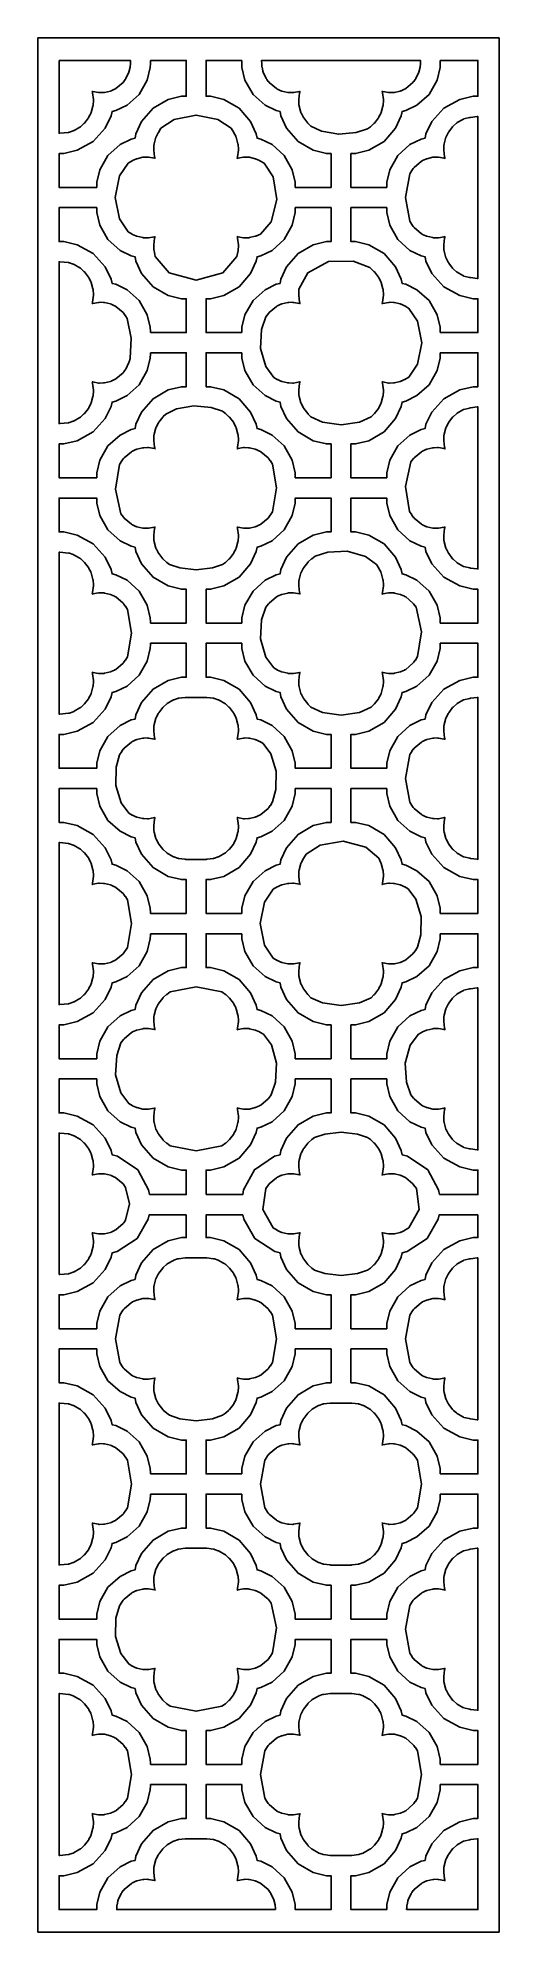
# Model space of a CAD drawing. Extents: x 2.88 to 3.5, y 2.85 to 5.4.
import ezdxf

# ---------------------------------------------------------------- set-up
doc = ezdxf.new("R2010")
doc.units = 0
doc.layers.get('0').update_dxf_attribs({"linetype": 'CONTINUOUS'})

msp = doc.modelspace()

# ---------------------------------------------------------------- linework, layer by layer
at = {"color": 164}
msp.add_lwpolyline([(2.87646, 5.40397), (3.03196, 5.40397), (3.38189, 5.40397), (3.49854, 5.40397), (3.49854, 4.76449), (3.49854, 3.32568), (3.49854, 2.84603), (3.34299, 2.84603), (2.99306, 2.84603), (2.87646, 2.84603), (2.87646, 3.48551), (2.87646, 4.92437), (2.87646, 5.40397)], close=True, dxfattribs=at)
at = {"color": 7}
for points in [[(3.0281, 5.37358), (3.04015, 5.37358), (3.06733, 5.37358), (3.07644, 5.37358), (3.07644, 5.36149), (3.07644, 5.33425), (3.07644, 5.32514), (3.07633, 5.32514), (3.07611, 5.32514), (3.07611, 5.32514), (3.0701, 5.32514), (3.05214, 5.32086), (3.03174, 5.30897), (3.01633, 5.29101), (3.00868, 5.27442), (3.00749, 5.26856), (3.00217, 5.26731), (2.98719, 5.25988), (2.97092, 5.24517), (2.96007, 5.22586), (2.95594, 5.20893), (2.95589, 5.20324), (2.95589, 5.20296), (2.95589, 5.20231), (2.95589, 5.2021), (2.94314, 5.2021), (2.9145, 5.2021), (2.90494, 5.2021), (2.90494, 5.21354), (2.90494, 5.23926), (2.90494, 5.24783), (2.905, 5.24783), (2.90517, 5.24783), (2.90528, 5.24783), (2.91135, 5.24783), (2.92958, 5.25217), (2.9509, 5.26406), (2.96718, 5.28201), (2.97526, 5.29867), (2.97651, 5.30447), (2.98178, 5.30572), (2.99669, 5.31315), (3.01286, 5.32769), (3.02376, 5.3469), (3.02794, 5.36376), (3.0281, 5.36936), (3.0281, 5.37044), (3.0281, 5.37283), (3.0281, 5.37358)], [(2.90494, 5.37358), (2.92904, 5.37358), (2.98324, 5.37358), (3.00131, 5.37358), (3.00125, 5.37343), (3.00125, 5.37011), (3.00125, 5.36897), (3.00119, 5.36865), (3.00092, 5.36513), (3.00088, 5.36475), (3.00076, 5.36426), (2.99968, 5.35938), (2.99957, 5.35883), (2.99924, 5.35786), (2.99507, 5.34901), (2.99451, 5.34814), (2.99431, 5.34787), (2.99235, 5.34521), (2.99219, 5.34494), (2.99126, 5.34392), (2.98139, 5.33561), (2.98025, 5.3349), (2.97982, 5.33469), (2.97542, 5.33268), (2.97499, 5.33247), (2.97418, 5.33219), (2.96615, 5.33029), (2.96533, 5.33018), (2.96479, 5.33018), (2.95964, 5.33003), (2.95915, 5.33003), (2.95828, 5.33014), (2.95042, 5.33154), (2.94965, 5.33176), (2.94965, 5.33171), (2.94993, 5.33078), (2.94997, 5.33068), (2.95019, 5.32975), (2.95128, 5.32058), (2.95133, 5.31961), (2.95128, 5.31907), (2.9509, 5.31347), (2.95085, 5.31288), (2.95068, 5.31196), (2.94824, 5.30328), (2.94792, 5.3024), (2.94769, 5.30192), (2.94532, 5.29715), (2.94504, 5.29665), (2.94456, 5.2959), (2.93918, 5.28896), (2.93858, 5.28825), (2.93815, 5.28787), (2.93419, 5.2844), (2.93381, 5.28401), (2.93306, 5.28353), (2.92551, 5.27908), (2.92469, 5.27869), (2.92421, 5.27854), (2.91922, 5.27675), (2.91872, 5.27658), (2.91781, 5.27636), (2.90619, 5.27522), (2.90528, 5.27518), (2.90522, 5.27522), (2.905, 5.27522), (2.90494, 5.27522), (2.90494, 5.29986), (2.90494, 5.35519), (2.90494, 5.37358)], [(3.15147, 5.37358), (3.13943, 5.37358), (3.11231, 5.37358), (3.10331, 5.37358), (3.10331, 5.36149), (3.10331, 5.33425), (3.10331, 5.32514), (3.10331, 5.32514), (3.10346, 5.32514), (3.10346, 5.32514), (3.10943, 5.32514), (3.12739, 5.32086), (3.14779, 5.30897), (3.16319, 5.29101), (3.17085, 5.27442), (3.1721, 5.26856), (3.17736, 5.26731), (3.19233, 5.25988), (3.20861, 5.24517), (3.21946, 5.22586), (3.22358, 5.20893), (3.22368, 5.20324), (3.22368, 5.20296), (3.22368, 5.20231), (3.22368, 5.2021), (3.23574, 5.2021), (3.26292, 5.2021), (3.27197, 5.2021), (3.27197, 5.21354), (3.27197, 5.23926), (3.27197, 5.24783), (3.27197, 5.24783), (3.27171, 5.24783), (3.27171, 5.24783), (3.26568, 5.24783), (3.24772, 5.25217), (3.22732, 5.26406), (3.21192, 5.28201), (3.20426, 5.29867), (3.20307, 5.30447), (3.19775, 5.30578), (3.18283, 5.31315), (3.16667, 5.32769), (3.15576, 5.3469), (3.15158, 5.36376), (3.15147, 5.36936), (3.15147, 5.37044), (3.15147, 5.37283), (3.15147, 5.37358)], [(3.32497, 5.28401), (3.32536, 5.2844), (3.32932, 5.28787), (3.32969, 5.28825), (3.33029, 5.28896), (3.33572, 5.2959), (3.33621, 5.29665), (3.33643, 5.29715), (3.33886, 5.30192), (3.33908, 5.3024), (3.33942, 5.30328), (3.34179, 5.31196), (3.34196, 5.31288), (3.34201, 5.31347), (3.34244, 5.31907), (3.3425, 5.31961), (3.34244, 5.32058), (3.34131, 5.32975), (3.34115, 5.33068), (3.3411, 5.33078), (3.34082, 5.33171), (3.34082, 5.33176), (3.34158, 5.33154), (3.34944, 5.33014), (3.35032, 5.33003), (3.35081, 5.33003), (3.35596, 5.33018), (3.3565, 5.33018), (3.35732, 5.33029), (3.36529, 5.33219), (3.3661, 5.33247), (3.36654, 5.33268), (3.37099, 5.33469), (3.37142, 5.3349), (3.37256, 5.33561), (3.38238, 5.34392), (3.38331, 5.34494), (3.38346, 5.34521), (3.38542, 5.34787), (3.38564, 5.34814), (3.38618, 5.34901), (3.39035, 5.35786), (3.39068, 5.35883), (3.39079, 5.35938), (3.39193, 5.36426), (3.39204, 5.36475), (3.39204, 5.36513), (3.39236, 5.36865), (3.39242, 5.36897), (3.39242, 5.37017), (3.39242, 5.37278), (3.39242, 5.37358), (3.33886, 5.37358), (3.21843, 5.37358), (3.17828, 5.37358), (3.17828, 5.37244), (3.17833, 5.36985), (3.17833, 5.36897), (3.17833, 5.36865), (3.17865, 5.36513), (3.17871, 5.36475), (3.17876, 5.36426), (3.17985, 5.35938), (3.18001, 5.35883), (3.18033, 5.35786), (3.18451, 5.34901), (3.18506, 5.34814), (3.18522, 5.34787), (3.18718, 5.34521), (3.18739, 5.34494), (3.18826, 5.34392), (3.19808, 5.33561), (3.19928, 5.3349), (3.19971, 5.33469), (3.2041, 5.33268), (3.20458, 5.33247), (3.2054, 5.33219), (3.21338, 5.33029), (3.21425, 5.33018), (3.21474, 5.33018), (3.21989, 5.33003), (3.22043, 5.33003), (3.22125, 5.33014), (3.22911, 5.33154), (3.22993, 5.33176), (3.22987, 5.33171), (3.2296, 5.33078), (3.2296, 5.33068), (3.22939, 5.32975), (3.22825, 5.32058), (3.22825, 5.31961), (3.22825, 5.31907), (3.22863, 5.31347), (3.22874, 5.31288), (3.22889, 5.31196), (3.23128, 5.30328), (3.23167, 5.3024), (3.23188, 5.30192), (3.23426, 5.29715), (3.23454, 5.29665), (3.23503, 5.2959), (3.24035, 5.28896), (3.241, 5.28825), (3.24457, 5.28478), (3.25896, 5.278), (3.28222, 5.27393), (3.30583, 5.27599), (3.32086, 5.28108), (3.32497, 5.28401)], [(3.41928, 5.37358), (3.43197, 5.37358), (3.4605, 5.37358), (3.47006, 5.37358), (3.47006, 5.36149), (3.47006, 5.33425), (3.47006, 5.32514), (3.47, 5.32514), (3.46989, 5.32514), (3.46989, 5.32514), (3.46376, 5.32514), (3.44553, 5.32086), (3.42421, 5.30897), (3.40793, 5.29101), (3.39985, 5.27442), (3.39865, 5.26856), (3.39333, 5.26731), (3.37836, 5.25988), (3.36208, 5.24517), (3.35124, 5.22586), (3.34711, 5.20893), (3.34706, 5.20324), (3.34706, 5.20296), (3.34706, 5.20231), (3.34706, 5.2021), (3.33496, 5.2021), (3.30778, 5.2021), (3.29872, 5.2021), (3.29872, 5.21354), (3.29872, 5.23926), (3.29872, 5.24783), (3.29878, 5.24783), (3.29893, 5.24783), (3.29904, 5.24783), (3.30501, 5.24783), (3.32292, 5.25217), (3.34338, 5.26406), (3.35872, 5.28201), (3.36643, 5.29867), (3.36768, 5.30447), (3.37289, 5.30572), (3.38781, 5.31315), (3.40403, 5.32769), (3.41493, 5.3469), (3.41906, 5.36376), (3.41922, 5.36936), (3.41922, 5.37044), (3.41928, 5.37283), (3.41928, 5.37358)], [(3.14063, 5.27632), (3.1409, 5.27588), (3.14328, 5.27111), (3.1435, 5.27056), (3.14382, 5.26969), (3.14626, 5.26107), (3.14643, 5.2601), (3.14649, 5.25956), (3.14686, 5.25396), (3.14692, 5.25336), (3.14686, 5.25244), (3.14572, 5.24328), (3.14556, 5.24229), (3.14551, 5.24224), (3.14524, 5.24132), (3.14524, 5.24121), (3.146, 5.24149), (3.15386, 5.24289), (3.15474, 5.24294), (3.15522, 5.243), (3.16037, 5.24283), (3.16092, 5.24278), (3.16174, 5.24268), (3.16971, 5.24083), (3.17051, 5.2405), (3.17096, 5.24035), (3.1754, 5.23833), (3.17583, 5.23807), (3.18147, 5.23475), (3.19362, 5.21619), (3.19874, 5.18554), (3.19103, 5.15571), (3.1766, 5.13883), (3.17051, 5.13633), (3.16971, 5.13607), (3.16174, 5.13422), (3.16092, 5.13406), (3.16037, 5.13406), (3.15522, 5.13396), (3.15474, 5.13396), (3.15386, 5.134), (3.146, 5.13542), (3.14524, 5.13564), (3.14524, 5.13558), (3.14551, 5.13465), (3.14556, 5.13456), (3.14572, 5.13363), (3.14686, 5.12446), (3.14692, 5.12349), (3.14686, 5.12294), (3.14649, 5.11735), (3.14643, 5.11675), (3.14497, 5.10867), (3.12608, 5.08681), (3.08979, 5.07682), (3.05344, 5.08681), (3.03456, 5.10867), (3.03315, 5.11675), (3.03304, 5.11735), (3.03267, 5.12294), (3.03267, 5.12349), (3.03267, 5.12446), (3.03381, 5.13363), (3.03401, 5.13456), (3.03401, 5.13465), (3.03429, 5.13558), (3.03435, 5.13564), (3.03353, 5.13542), (3.02567, 5.134), (3.02485, 5.13396), (3.02431, 5.13396), (3.01915, 5.13406), (3.01867, 5.13406), (3.01779, 5.13422), (3.00982, 5.13607), (3.00906, 5.13633), (3.00857, 5.13656), (3.00418, 5.13861), (3.00375, 5.13883), (2.99826, 5.14208), (2.98643, 5.15944), (2.98068, 5.18847), (2.98643, 5.2175), (2.99826, 5.23486), (3.00375, 5.23807), (3.00418, 5.23833), (3.00857, 5.24035), (3.00906, 5.2405), (3.00982, 5.24083), (3.01779, 5.24268), (3.01867, 5.24278), (3.01915, 5.24283), (3.02431, 5.243), (3.02485, 5.24294), (3.02567, 5.24289), (3.03353, 5.24149), (3.03435, 5.24121), (3.03429, 5.24132), (3.03401, 5.24224), (3.03401, 5.24229), (3.03381, 5.24328), (3.03267, 5.25244), (3.03267, 5.25336), (3.03267, 5.25396), (3.03304, 5.25956), (3.03315, 5.2601), (3.03331, 5.26107), (3.03569, 5.26969), (3.03608, 5.27056), (3.03629, 5.27111), (3.03868, 5.27588), (3.03896, 5.27632), (3.04243, 5.2819), (3.06033, 5.29383), (3.08979, 5.29964), (3.11919, 5.29383), (3.1371, 5.2819), (3.14063, 5.27632)], [(3.47006, 5.0791), (3.47006, 5.13379), (3.47006, 5.25683), (3.47006, 5.29779), (3.47, 5.29779), (3.46989, 5.29779), (3.46989, 5.29779), (3.46892, 5.29779), (3.46001, 5.2966), (3.4591, 5.29639), (3.45856, 5.29628), (3.4509, 5.29449), (3.45042, 5.29428), (3.4496, 5.29389), (3.44206, 5.2895), (3.44135, 5.28896), (3.44092, 5.28863), (3.43696, 5.2851), (3.43658, 5.28472), (3.43593, 5.28407), (3.43061, 5.27713), (3.43012, 5.27632), (3.42985, 5.27588), (3.42746, 5.27111), (3.42725, 5.27056), (3.42686, 5.26969), (3.42449, 5.26107), (3.42432, 5.2601), (3.42421, 5.25956), (3.42383, 5.25396), (3.42383, 5.25336), (3.42383, 5.25244), (3.42497, 5.24328), (3.42518, 5.24229), (3.42518, 5.24224), (3.42546, 5.24132), (3.42551, 5.24121), (3.42469, 5.24149), (3.41678, 5.24289), (3.41596, 5.24294), (3.41542, 5.243), (3.41032, 5.24283), (3.40983, 5.24278), (3.40896, 5.24268), (3.40099, 5.24083), (3.40018, 5.2405), (3.39968, 5.24035), (3.39529, 5.23833), (3.39486, 5.23807), (3.39367, 5.23742), (3.38385, 5.22911), (3.38297, 5.22803), (3.38276, 5.22775), (3.38081, 5.2251), (3.38064, 5.22483), (3.37793, 5.22054), (3.3725, 5.18847), (3.37793, 5.15636), (3.38064, 5.15201), (3.38081, 5.15181), (3.38276, 5.14914), (3.38297, 5.14887), (3.38385, 5.14785), (3.39367, 5.13954), (3.39486, 5.13883), (3.39529, 5.13861), (3.39968, 5.13656), (3.40018, 5.13633), (3.40099, 5.13607), (3.40896, 5.13422), (3.40983, 5.13406), (3.41032, 5.13406), (3.41542, 5.13396), (3.41596, 5.13396), (3.41678, 5.134), (3.42469, 5.13542), (3.42551, 5.13564), (3.42546, 5.13558), (3.42518, 5.13465), (3.42518, 5.13456), (3.42497, 5.13363), (3.42383, 5.12446), (3.42383, 5.12349), (3.42383, 5.12294), (3.42421, 5.11735), (3.42432, 5.11675), (3.42449, 5.11583), (3.42686, 5.10715), (3.42725, 5.10628), (3.42746, 5.10579), (3.42985, 5.10101), (3.43012, 5.10053), (3.43061, 5.09978), (3.43593, 5.09283), (3.43658, 5.09212), (3.43696, 5.09174), (3.44092, 5.08826), (3.44135, 5.08789), (3.44206, 5.0874), (3.4496, 5.08296), (3.45042, 5.08257), (3.4509, 5.08242), (3.45856, 5.08062), (3.4591, 5.08046), (3.46001, 5.08024), (3.46892, 5.07915), (3.46989, 5.0791), (3.46989, 5.0791), (3.47, 5.0791), (3.47006, 5.0791)], [(3.0281, 5.00597), (3.04015, 5.00597), (3.06733, 5.00597), (3.07644, 5.00597), (3.07644, 5.01742), (3.07644, 5.04318), (3.07644, 5.05176), (3.07633, 5.05176), (3.07611, 5.05176), (3.07611, 5.05176), (3.0701, 5.05176), (3.05214, 5.0561), (3.03174, 5.06799), (3.01633, 5.08594), (3.00868, 5.10254), (3.00749, 5.10835), (3.00217, 5.10965), (2.98719, 5.11708), (2.97092, 5.13172), (2.96007, 5.1511), (2.95594, 5.16803), (2.95589, 5.17367), (2.95589, 5.17393), (2.95589, 5.17458), (2.95589, 5.17475), (2.94314, 5.17475), (2.9145, 5.17475), (2.90494, 5.17475), (2.90494, 5.16336), (2.90494, 5.13764), (2.90494, 5.12901), (2.905, 5.12901), (2.90517, 5.12901), (2.90528, 5.12901), (2.91135, 5.12901), (2.92958, 5.12472), (2.9509, 5.11285), (2.96718, 5.09489), (2.97526, 5.07829), (2.97651, 5.07243), (2.98172, 5.07118), (2.99669, 5.06381), (3.01286, 5.04921), (3.02376, 5.03), (3.02794, 5.01313), (3.0281, 5.00749), (3.0281, 5.00711), (3.0281, 5.00629), (3.0281, 5.00597)], [(3.15147, 5.00597), (3.13943, 5.00597), (3.11231, 5.00597), (3.10331, 5.00597), (3.10331, 5.01742), (3.10331, 5.04318), (3.10331, 5.05176), (3.10331, 5.05176), (3.10346, 5.05176), (3.10346, 5.05176), (3.10943, 5.05176), (3.12739, 5.0561), (3.14779, 5.06799), (3.16319, 5.08594), (3.17085, 5.10254), (3.1721, 5.10835), (3.17736, 5.10965), (3.19233, 5.11708), (3.20861, 5.13172), (3.21946, 5.1511), (3.22358, 5.16803), (3.22368, 5.17367), (3.22368, 5.17393), (3.22368, 5.17458), (3.22368, 5.17475), (3.23574, 5.17475), (3.26292, 5.17475), (3.27197, 5.17475), (3.27197, 5.16336), (3.27197, 5.13764), (3.27197, 5.12901), (3.27197, 5.12901), (3.27171, 5.12901), (3.27171, 5.12901), (3.26568, 5.12901), (3.24772, 5.12472), (3.22732, 5.11285), (3.21192, 5.09489), (3.20426, 5.07829), (3.20307, 5.07243), (3.19781, 5.07118), (3.18283, 5.06381), (3.16667, 5.04921), (3.15576, 5.03), (3.15158, 5.01313), (3.15147, 5.00749), (3.15147, 5.00711), (3.15147, 5.00629), (3.15147, 5.00597)], [(3.41928, 5.00597), (3.43197, 5.00597), (3.4605, 5.00597), (3.47006, 5.00597), (3.47006, 5.01742), (3.47006, 5.04318), (3.47006, 5.05176), (3.47, 5.05176), (3.46989, 5.05176), (3.46989, 5.05176), (3.46376, 5.05176), (3.44553, 5.0561), (3.42421, 5.06799), (3.40793, 5.08594), (3.39985, 5.10254), (3.39865, 5.10835), (3.39333, 5.10965), (3.37836, 5.11708), (3.36208, 5.13172), (3.35124, 5.1511), (3.34711, 5.16803), (3.34706, 5.17367), (3.34706, 5.17393), (3.34706, 5.17458), (3.34706, 5.17475), (3.33496, 5.17475), (3.30778, 5.17475), (3.29872, 5.17475), (3.29872, 5.16336), (3.29872, 5.13764), (3.29872, 5.12901), (3.29878, 5.12901), (3.29893, 5.12901), (3.29904, 5.12901), (3.30501, 5.12901), (3.32292, 5.12472), (3.34338, 5.11285), (3.35872, 5.09489), (3.36643, 5.07829), (3.36768, 5.07243), (3.37289, 5.07118), (3.38781, 5.06381), (3.40403, 5.04921), (3.41493, 5.03), (3.41906, 5.01313), (3.41922, 5.00749), (3.41922, 5.00711), (3.41928, 5.00629), (3.41928, 5.00597)], [(2.99451, 5.02869), (2.99431, 5.02897), (2.99235, 5.03163), (2.99219, 5.0319), (2.99126, 5.03299), (2.98139, 5.04129), (2.98025, 5.04194), (2.97982, 5.04221), (2.97542, 5.04422), (2.97499, 5.04438), (2.97418, 5.04471), (2.96615, 5.04656), (2.96533, 5.04665), (2.96479, 5.04671), (2.95964, 5.04688), (2.95915, 5.04682), (2.95828, 5.04676), (2.95042, 5.04536), (2.94965, 5.04514), (2.94965, 5.04525), (2.94993, 5.04611), (2.94997, 5.04617), (2.95019, 5.04715), (2.95128, 5.05632), (2.95133, 5.05724), (2.95128, 5.05783), (2.9509, 5.06347), (2.95085, 5.06401), (2.95068, 5.06494), (2.94824, 5.07357), (2.94792, 5.07443), (2.94769, 5.07497), (2.94532, 5.07975), (2.94504, 5.08018), (2.94456, 5.081), (2.93918, 5.08794), (2.93858, 5.0886), (2.93815, 5.08897), (2.93419, 5.0925), (2.93381, 5.09283), (2.93306, 5.09337), (2.92551, 5.09782), (2.92469, 5.09819), (2.92421, 5.09842), (2.91922, 5.10015), (2.91872, 5.10026), (2.91781, 5.10047), (2.90619, 5.10167), (2.90528, 5.10167), (2.90517, 5.10167), (2.905, 5.10167), (2.90494, 5.10167), (2.90494, 5.04704), (2.90494, 4.92399), (2.90494, 4.88297), (2.905, 4.88297), (2.90517, 4.88297), (2.90528, 4.88297), (2.90619, 4.88303), (2.91781, 4.88417), (2.91872, 4.88439), (2.91922, 4.88456), (2.92421, 4.88629), (2.92469, 4.88644), (2.92551, 4.88683), (2.93306, 4.89128), (2.93381, 4.89182), (2.93419, 4.89219), (2.93815, 4.89567), (2.93858, 4.89606), (2.93918, 4.89675), (2.94456, 4.90369), (2.94504, 4.90446), (2.94532, 4.90494), (2.94769, 4.90972), (2.94792, 4.91021), (2.94824, 4.91108), (2.95068, 4.91971), (2.95085, 4.92063), (2.9509, 4.92122), (2.95128, 4.92686), (2.95133, 4.9274), (2.95128, 4.92839), (2.95019, 4.93756), (2.94997, 4.93847), (2.94993, 4.93858), (2.94965, 4.93946), (2.94965, 4.93951), (2.95042, 4.93929), (2.95828, 4.93793), (2.95915, 4.93782), (2.95964, 4.93782), (2.96479, 4.93799), (2.96533, 4.93799), (2.96615, 4.9381), (2.97418, 4.94), (2.97499, 4.94026), (2.97542, 4.94049), (2.97982, 4.94249), (2.98025, 4.94271), (2.98139, 4.94342), (2.99126, 4.95171), (2.99219, 4.95275), (2.99235, 4.95301), (2.99431, 4.95568), (2.99451, 4.95594), (2.99507, 4.95682), (2.99924, 4.96565), (2.99957, 4.96664), (3.00071, 4.97086), (3.00239, 4.99826), (2.9969, 5.02485), (2.99451, 5.02869)], [(3.22825, 5.05724), (3.22825, 5.05632), (3.22939, 5.04715), (3.2296, 5.04617), (3.2296, 5.04611), (3.22987, 5.04525), (3.22993, 5.04514), (3.22911, 5.04536), (3.22125, 5.04676), (3.22043, 5.04682), (3.21989, 5.04688), (3.21474, 5.04671), (3.21425, 5.04665), (3.21338, 5.04656), (3.2054, 5.04471), (3.20458, 5.04438), (3.2041, 5.04422), (3.19976, 5.04221), (3.19933, 5.04194), (3.19814, 5.04129), (3.18826, 5.03299), (3.18739, 5.0319), (3.18403, 5.02735), (3.17828, 5.01036), (3.17692, 4.98449), (3.18375, 4.96001), (3.19456, 4.94553), (3.19933, 4.94271), (3.19976, 4.94249), (3.2041, 4.94049), (3.20458, 4.94026), (3.2054, 4.94), (3.21338, 4.9381), (3.21425, 4.93799), (3.21474, 4.93799), (3.21989, 4.93782), (3.22043, 4.93782), (3.22125, 4.93793), (3.22911, 4.93929), (3.22993, 4.93951), (3.22987, 4.93946), (3.2296, 4.93858), (3.2296, 4.93847), (3.22939, 4.93756), (3.22825, 4.92839), (3.22825, 4.9274), (3.22825, 4.92686), (3.22863, 4.92122), (3.22874, 4.92063), (3.22889, 4.91971), (3.23128, 4.91108), (3.23167, 4.91021), (3.23188, 4.90972), (3.23426, 4.90494), (3.23454, 4.90446), (3.23503, 4.90369), (3.24035, 4.89675), (3.241, 4.89606), (3.24479, 4.89231), (3.26042, 4.88519), (3.28532, 4.88157), (3.31028, 4.88519), (3.32585, 4.89231), (3.32969, 4.89606), (3.33029, 4.89675), (3.33572, 4.90369), (3.33621, 4.90446), (3.33643, 4.90494), (3.33886, 4.90972), (3.33908, 4.91021), (3.33942, 4.91108), (3.34179, 4.91971), (3.34196, 4.92063), (3.34201, 4.92122), (3.34244, 4.92686), (3.3425, 4.9274), (3.34244, 4.92839), (3.34131, 4.93756), (3.34115, 4.93847), (3.3411, 4.93858), (3.34082, 4.93946), (3.34082, 4.93951), (3.34158, 4.93929), (3.34944, 4.93793), (3.35032, 4.93782), (3.35081, 4.93782), (3.35596, 4.93799), (3.3565, 4.93799), (3.35732, 4.9381), (3.36529, 4.94), (3.3661, 4.94026), (3.36654, 4.94049), (3.37099, 4.94249), (3.37142, 4.94271), (3.37685, 4.9459), (3.38857, 4.96332), (3.39432, 4.99235), (3.38857, 5.02138), (3.37685, 5.03874), (3.37142, 5.04194), (3.37099, 5.04221), (3.36654, 5.04422), (3.3661, 5.04438), (3.36529, 5.04471), (3.35732, 5.04656), (3.3565, 5.04665), (3.35596, 5.04671), (3.35081, 5.04688), (3.35032, 5.04682), (3.34944, 5.04676), (3.34158, 5.04536), (3.34082, 5.04514), (3.34082, 5.04525), (3.3411, 5.04611), (3.34115, 5.04617), (3.34131, 5.04715), (3.34244, 5.05632), (3.3425, 5.05724), (3.34244, 5.05783), (3.34201, 5.06347), (3.34196, 5.06401), (3.34179, 5.06494), (3.33942, 5.07357), (3.33908, 5.07443), (3.33886, 5.07497), (3.33643, 5.07975), (3.33621, 5.08018), (3.33572, 5.081), (3.33029, 5.08794), (3.32969, 5.0886), (3.32437, 5.09381), (3.30186, 5.10249), (3.26861, 5.10189), (3.24056, 5.08686), (3.2284, 5.06472), (3.22825, 5.05724)], [(3.0281, 4.97868), (3.04015, 4.97868), (3.06733, 4.97868), (3.07644, 4.97868), (3.07644, 4.96724), (3.07644, 4.94151), (3.07644, 4.93289), (3.07633, 4.93289), (3.07611, 4.93289), (3.07611, 4.93289), (3.0701, 4.93289), (3.05214, 4.9286), (3.03174, 4.91672), (3.01633, 4.89876), (3.00868, 4.88217), (3.00749, 4.87631), (3.00217, 4.87506), (2.98719, 4.86762), (2.97092, 4.85292), (2.96007, 4.83361), (2.95594, 4.81668), (2.95589, 4.81099), (2.95589, 4.81071), (2.95589, 4.81011), (2.95589, 4.8099), (2.94314, 4.8099), (2.9145, 4.8099), (2.90494, 4.8099), (2.90494, 4.82135), (2.90494, 4.84706), (2.90494, 4.85563), (2.905, 4.85563), (2.90517, 4.85563), (2.90528, 4.85563), (2.91135, 4.85563), (2.92958, 4.85997), (2.9509, 4.87185), (2.96718, 4.88981), (2.97526, 4.90642), (2.97651, 4.91222), (2.98178, 4.91351), (2.99669, 4.9209), (3.01286, 4.93549), (3.02376, 4.95469), (3.02794, 4.97157), (3.0281, 4.97715), (3.0281, 4.97754), (3.0281, 4.9784), (3.0281, 4.97868)], [(3.15147, 4.97868), (3.13943, 4.97868), (3.11231, 4.97868), (3.10331, 4.97868), (3.10331, 4.96724), (3.10331, 4.94151), (3.10331, 4.93289), (3.10331, 4.93289), (3.10346, 4.93289), (3.10346, 4.93289), (3.10943, 4.93289), (3.12739, 4.9286), (3.14779, 4.91672), (3.16319, 4.89876), (3.17085, 4.88217), (3.1721, 4.87631), (3.17736, 4.87506), (3.19233, 4.86762), (3.20861, 4.85292), (3.21946, 4.83361), (3.22358, 4.81668), (3.22368, 4.81099), (3.22368, 4.81071), (3.22368, 4.81011), (3.22368, 4.8099), (3.23574, 4.8099), (3.26292, 4.8099), (3.27197, 4.8099), (3.27197, 4.82135), (3.27197, 4.84706), (3.27197, 4.85563), (3.27197, 4.85563), (3.27171, 4.85563), (3.27171, 4.85563), (3.26568, 4.85563), (3.24772, 4.85997), (3.22732, 4.87185), (3.21192, 4.88981), (3.20426, 4.90642), (3.20307, 4.91222), (3.19781, 4.91351), (3.18283, 4.9209), (3.16667, 4.93549), (3.15576, 4.95469), (3.15158, 4.97157), (3.15147, 4.97715), (3.15147, 4.97754), (3.15147, 4.9784), (3.15147, 4.97868)], [(3.41928, 4.97868), (3.43197, 4.97868), (3.4605, 4.97868), (3.47006, 4.97868), (3.47006, 4.96724), (3.47006, 4.94151), (3.47006, 4.93289), (3.47, 4.93289), (3.46989, 4.93289), (3.46989, 4.93289), (3.46376, 4.93289), (3.44553, 4.9286), (3.42421, 4.91672), (3.40793, 4.89876), (3.39985, 4.88217), (3.39865, 4.87631), (3.39333, 4.87506), (3.37836, 4.86762), (3.36208, 4.85292), (3.35124, 4.83361), (3.34711, 4.81668), (3.34706, 4.81099), (3.34706, 4.81071), (3.34706, 4.81011), (3.34706, 4.8099), (3.33496, 4.8099), (3.30778, 4.8099), (3.29872, 4.8099), (3.29872, 4.82135), (3.29872, 4.84706), (3.29872, 4.85563), (3.29878, 4.85563), (3.29893, 4.85563), (3.29904, 4.85563), (3.30501, 4.85563), (3.32292, 4.85997), (3.34338, 4.87185), (3.35872, 4.88981), (3.36643, 4.90642), (3.36768, 4.91222), (3.37289, 4.91351), (3.38781, 4.9209), (3.40403, 4.93549), (3.41493, 4.95469), (3.41906, 4.97157), (3.41922, 4.97715), (3.41922, 4.97754), (3.41928, 4.9784), (3.41928, 4.97868)], [(3.12939, 4.69569), (3.12978, 4.69607), (3.13374, 4.69954), (3.13417, 4.69993), (3.13476, 4.70063), (3.14014, 4.70757), (3.14063, 4.70833), (3.1409, 4.70882), (3.14328, 4.7136), (3.1435, 4.71408), (3.14382, 4.71496), (3.14626, 4.72358), (3.14643, 4.7245), (3.14649, 4.7251), (3.14686, 4.73074), (3.14692, 4.73128), (3.14686, 4.73226), (3.14572, 4.74143), (3.14556, 4.74235), (3.14551, 4.74246), (3.14524, 4.74333), (3.14524, 4.74338), (3.146, 4.74317), (3.15386, 4.74181), (3.15474, 4.74169), (3.15522, 4.74169), (3.16037, 4.74186), (3.16092, 4.74186), (3.16174, 4.74197), (3.16971, 4.74387), (3.17051, 4.74414), (3.17096, 4.74436), (3.1754, 4.74636), (3.17583, 4.74658), (3.17697, 4.74729), (3.18685, 4.75558), (3.18778, 4.75662), (3.18793, 4.75689), (3.18983, 4.75956), (3.19006, 4.75982), (3.19276, 4.76417), (3.19819, 4.79622), (3.19276, 4.82835), (3.19006, 4.83263), (3.18983, 4.8329), (3.18793, 4.83556), (3.18778, 4.83578), (3.18685, 4.83686), (3.17697, 4.84517), (3.17583, 4.84581), (3.1754, 4.84608), (3.17096, 4.84814), (3.17051, 4.84831), (3.16971, 4.84858), (3.16174, 4.85042), (3.16092, 4.85053), (3.16037, 4.85058), (3.15522, 4.85075), (3.15474, 4.85069), (3.15386, 4.85064), (3.146, 4.84928), (3.14524, 4.84901), (3.14524, 4.84912), (3.14551, 4.85004), (3.14556, 4.8501), (3.14572, 4.85107), (3.14686, 4.86025), (3.14692, 4.86117), (3.14686, 4.86176), (3.14649, 4.86735), (3.14643, 4.86789), (3.14626, 4.86882), (3.14382, 4.8775), (3.1435, 4.87836), (3.14328, 4.87885), (3.1409, 4.88368), (3.14063, 4.88411), (3.14014, 4.88493), (3.13476, 4.89187), (3.13417, 4.89253), (3.13374, 4.8929), (3.12978, 4.89638), (3.12939, 4.89671), (3.12528, 4.89968), (3.11025, 4.90483), (3.08664, 4.9069), (3.06338, 4.90283), (3.04899, 4.89606), (3.04542, 4.89253), (3.04476, 4.89187), (3.03944, 4.88493), (3.03896, 4.88411), (3.03868, 4.88368), (3.03629, 4.87885), (3.03608, 4.87836), (3.03569, 4.8775), (3.03331, 4.86882), (3.03315, 4.86789), (3.03304, 4.86735), (3.03267, 4.86176), (3.03267, 4.86117), (3.03267, 4.86025), (3.03381, 4.85107), (3.03401, 4.8501), (3.03401, 4.85004), (3.03429, 4.84912), (3.03435, 4.84901), (3.03353, 4.84928), (3.02567, 4.85064), (3.02485, 4.85069), (3.02431, 4.85075), (3.01915, 4.85058), (3.01867, 4.85053), (3.01779, 4.85042), (3.00982, 4.84858), (3.00906, 4.84831), (3.00857, 4.84814), (3.00418, 4.84608), (3.00375, 4.84581), (3.00256, 4.84517), (2.99268, 4.83686), (2.99181, 4.83578), (2.9916, 4.83556), (2.98969, 4.8329), (2.98953, 4.83263), (2.98654, 4.82796), (2.98128, 4.79438), (2.9885, 4.76112), (2.99181, 4.75662), (2.99268, 4.75558), (3.00256, 4.74729), (3.00375, 4.74658), (3.00418, 4.74636), (3.00857, 4.74436), (3.00906, 4.74414), (3.00982, 4.74387), (3.01779, 4.74197), (3.01867, 4.74186), (3.01915, 4.74186), (3.02431, 4.74169), (3.02485, 4.74169), (3.02567, 4.74181), (3.03353, 4.74317), (3.03435, 4.74338), (3.03429, 4.74333), (3.03401, 4.74246), (3.03401, 4.74235), (3.03381, 4.74143), (3.03267, 4.73226), (3.03267, 4.73128), (3.03267, 4.73074), (3.03304, 4.7251), (3.03315, 4.7245), (3.03331, 4.72358), (3.03569, 4.71496), (3.03608, 4.71408), (3.03629, 4.7136), (3.03868, 4.70882), (3.03896, 4.70833), (3.03944, 4.70757), (3.04476, 4.70063), (3.04542, 4.69993), (3.04579, 4.69954), (3.04975, 4.69607), (3.05018, 4.69569), (3.05393, 4.69299), (3.06776, 4.68815), (3.08979, 4.6856), (3.11176, 4.68815), (3.1256, 4.69299), (3.12939, 4.69569)], [(3.47006, 4.90554), (3.47, 4.90554), (3.46989, 4.90554), (3.46989, 4.90554), (3.46892, 4.90554), (3.46001, 4.9044), (3.4591, 4.90419), (3.45856, 4.90403), (3.4509, 4.90229), (3.45042, 4.90207), (3.4496, 4.90169), (3.44206, 4.89725), (3.44135, 4.89671), (3.44092, 4.89638), (3.43696, 4.8929), (3.43658, 4.89253), (3.43593, 4.89187), (3.43061, 4.88493), (3.43012, 4.88411), (3.42985, 4.88368), (3.42746, 4.87885), (3.42725, 4.87836), (3.42686, 4.8775), (3.42449, 4.86882), (3.42432, 4.86789), (3.42421, 4.86735), (3.42383, 4.86176), (3.42383, 4.86117), (3.42383, 4.86025), (3.42497, 4.85107), (3.42518, 4.8501), (3.42518, 4.85004), (3.42546, 4.84912), (3.42551, 4.84901), (3.42469, 4.84928), (3.41678, 4.85064), (3.41596, 4.85069), (3.41542, 4.85075), (3.41032, 4.85058), (3.40983, 4.85053), (3.40896, 4.85042), (3.40099, 4.84858), (3.40018, 4.84831), (3.39968, 4.84814), (3.39529, 4.84608), (3.39486, 4.84581), (3.39367, 4.84517), (3.38385, 4.83686), (3.38297, 4.83578), (3.37967, 4.83132), (3.37244, 4.79812), (3.37765, 4.76454), (3.38064, 4.75982), (3.38081, 4.75956), (3.38276, 4.75689), (3.38297, 4.75662), (3.38385, 4.75558), (3.39367, 4.74729), (3.39486, 4.74658), (3.39529, 4.74636), (3.39968, 4.74436), (3.40018, 4.74414), (3.40099, 4.74387), (3.40896, 4.74197), (3.40983, 4.74186), (3.41032, 4.74186), (3.41542, 4.74169), (3.41596, 4.74169), (3.41678, 4.74181), (3.42469, 4.74317), (3.42551, 4.74338), (3.42546, 4.74333), (3.42518, 4.74246), (3.42518, 4.74235), (3.42497, 4.74143), (3.42383, 4.73226), (3.42383, 4.73128), (3.42383, 4.73074), (3.42421, 4.7251), (3.42432, 4.7245), (3.42449, 4.72358), (3.42686, 4.71496), (3.42725, 4.71408), (3.42746, 4.7136), (3.42985, 4.70882), (3.43012, 4.70833), (3.43061, 4.70757), (3.43593, 4.70063), (3.43658, 4.69993), (3.43696, 4.69954), (3.44092, 4.69607), (3.44135, 4.69569), (3.44206, 4.69521), (3.4496, 4.69075), (3.45042, 4.69032), (3.4509, 4.69015), (3.45856, 4.68842), (3.4591, 4.68826), (3.46001, 4.68804), (3.46892, 4.6869), (3.46989, 4.68685), (3.46989, 4.68685), (3.47, 4.68685), (3.47006, 4.68685), (3.47006, 4.74154), (3.47006, 4.86458), (3.47006, 4.90554)], [(3.0281, 4.61376), (3.04015, 4.61376), (3.06733, 4.61376), (3.07644, 4.61376), (3.07644, 4.62522), (3.07644, 4.65093), (3.07644, 4.6595), (3.07633, 4.6595), (3.07611, 4.6595), (3.07611, 4.6595), (3.0701, 4.6595), (3.05214, 4.66385), (3.03174, 4.67572), (3.01633, 4.69368), (3.00868, 4.71029), (3.00749, 4.7161), (3.00217, 4.71739), (2.98719, 4.72483), (2.97092, 4.73947), (2.96007, 4.75885), (2.95594, 4.77576), (2.95589, 4.78142), (2.95589, 4.78174), (2.95589, 4.78239), (2.95589, 4.78256), (2.94314, 4.78256), (2.9145, 4.78256), (2.90494, 4.78256), (2.90494, 4.77111), (2.90494, 4.74539), (2.90494, 4.73676), (2.905, 4.73676), (2.90517, 4.73676), (2.90528, 4.73676), (2.91135, 4.73676), (2.92958, 4.73247), (2.9509, 4.7206), (2.96718, 4.70264), (2.97526, 4.68604), (2.97651, 4.68018), (2.98172, 4.67893), (2.99669, 4.67156), (3.01286, 4.65701), (3.02376, 4.63781), (3.02794, 4.62093), (3.0281, 4.61529), (3.0281, 4.6149), (3.0281, 4.6141), (3.0281, 4.61376)], [(3.15147, 4.61376), (3.13943, 4.61376), (3.11231, 4.61376), (3.10331, 4.61376), (3.10331, 4.62522), (3.10331, 4.65093), (3.10331, 4.6595), (3.10331, 4.6595), (3.10346, 4.6595), (3.10346, 4.6595), (3.10943, 4.6595), (3.12739, 4.66385), (3.14779, 4.67572), (3.16319, 4.69368), (3.17085, 4.71029), (3.1721, 4.7161), (3.17736, 4.71739), (3.19233, 4.72483), (3.20861, 4.73947), (3.21946, 4.75885), (3.22358, 4.77576), (3.22368, 4.78142), (3.22368, 4.78174), (3.22368, 4.78239), (3.22368, 4.78256), (3.23574, 4.78256), (3.26292, 4.78256), (3.27197, 4.78256), (3.27197, 4.77111), (3.27197, 4.74539), (3.27197, 4.73676), (3.27197, 4.73676), (3.27171, 4.73676), (3.27171, 4.73676), (3.26568, 4.73676), (3.24772, 4.73247), (3.22732, 4.7206), (3.21192, 4.70264), (3.20426, 4.68604), (3.20307, 4.68018), (3.19781, 4.67893), (3.18283, 4.67156), (3.16667, 4.65701), (3.15576, 4.63781), (3.15158, 4.62093), (3.15147, 4.61529), (3.15147, 4.6149), (3.15147, 4.6141), (3.15147, 4.61376)], [(3.41928, 4.61376), (3.43197, 4.61376), (3.4605, 4.61376), (3.47006, 4.61376), (3.47006, 4.62522), (3.47006, 4.65093), (3.47006, 4.6595), (3.47, 4.6595), (3.46989, 4.6595), (3.46989, 4.6595), (3.46376, 4.6595), (3.44553, 4.66385), (3.42421, 4.67572), (3.40793, 4.69368), (3.39985, 4.71029), (3.39865, 4.7161), (3.39333, 4.71739), (3.37836, 4.72483), (3.36208, 4.73947), (3.35124, 4.75885), (3.34711, 4.77576), (3.34706, 4.78142), (3.34706, 4.78174), (3.34706, 4.78239), (3.34706, 4.78256), (3.33496, 4.78256), (3.30778, 4.78256), (3.29872, 4.78256), (3.29872, 4.77111), (3.29872, 4.74539), (3.29872, 4.73676), (3.29878, 4.73676), (3.29893, 4.73676), (3.29904, 4.73676), (3.30501, 4.73676), (3.32292, 4.73247), (3.34338, 4.7206), (3.35872, 4.70264), (3.36643, 4.68604), (3.36768, 4.68018), (3.37289, 4.67893), (3.38781, 4.67156), (3.40403, 4.65701), (3.41493, 4.63781), (3.41906, 4.62093), (3.41922, 4.61529), (3.41922, 4.6149), (3.41928, 4.6141), (3.41928, 4.61376)], [(2.99451, 4.6365), (2.99431, 4.63678), (2.99235, 4.63943), (2.99219, 4.63965), (2.99126, 4.64074), (2.98139, 4.64903), (2.98025, 4.64968), (2.97982, 4.64996), (2.97542, 4.65201), (2.97499, 4.65218), (2.97418, 4.65246), (2.96615, 4.65435), (2.96533, 4.65446), (2.96479, 4.65451), (2.95964, 4.65468), (2.95915, 4.65462), (2.95828, 4.65457), (2.95042, 4.65315), (2.94965, 4.65289), (2.94965, 4.653), (2.94993, 4.65392), (2.94997, 4.65397), (2.95019, 4.65494), (2.95128, 4.66411), (2.95133, 4.66504), (2.95128, 4.66564), (2.9509, 4.67122), (2.95085, 4.67176), (2.95068, 4.67269), (2.94824, 4.68137), (2.94792, 4.68224), (2.94769, 4.68278), (2.94532, 4.68756), (2.94504, 4.68799), (2.94456, 4.68881), (2.93918, 4.69575), (2.93858, 4.6964), (2.93815, 4.69678), (2.93419, 4.70031), (2.93381, 4.70063), (2.93306, 4.70117), (2.92551, 4.70557), (2.92469, 4.70594), (2.92421, 4.70617), (2.91922, 4.70796), (2.91872, 4.70806), (2.91781, 4.70828), (2.90619, 4.70942), (2.90528, 4.70942), (2.90517, 4.70942), (2.905, 4.70942), (2.90494, 4.70942), (2.90494, 4.65479), (2.90494, 4.53179), (2.90494, 4.49078), (2.905, 4.49078), (2.90517, 4.49078), (2.90528, 4.49078), (2.90619, 4.49083), (2.91781, 4.49192), (2.91872, 4.49214), (2.91922, 4.49229), (2.92421, 4.49408), (2.92469, 4.49425), (2.92551, 4.49463), (2.93306, 4.49908), (2.93381, 4.49957), (2.93419, 4.49994), (2.93815, 4.50342), (2.93858, 4.50379), (2.93918, 4.5045), (2.94456, 4.51144), (2.94504, 4.51221), (2.94532, 4.51269), (2.94769, 4.51747), (2.94792, 4.51796), (2.94824, 4.51882), (2.95068, 4.5275), (2.95085, 4.52843), (2.9509, 4.52903), (2.95128, 4.53461), (2.95133, 4.53515), (2.95128, 4.53614), (2.95019, 4.54531), (2.94997, 4.54622), (2.94993, 4.54633), (2.94965, 4.54725), (2.94965, 4.54731), (2.95042, 4.5471), (2.95828, 4.54568), (2.95915, 4.54563), (2.95964, 4.54563), (2.96479, 4.54574), (2.96533, 4.54574), (2.96615, 4.5459), (2.97418, 4.54775), (2.97499, 4.54801), (2.97542, 4.54824), (2.97982, 4.55029), (2.98025, 4.55051), (2.98139, 4.55122), (2.99126, 4.55951), (2.99219, 4.56054), (2.99235, 4.56082), (2.99431, 4.56347), (2.99451, 4.56369), (2.99724, 4.56803), (3.00265, 4.60015), (2.99724, 4.63222), (2.99451, 4.6365)], [(3.241, 4.50379), (3.24035, 4.5045), (3.23503, 4.51144), (3.23454, 4.51221), (3.23426, 4.51269), (3.23188, 4.51747), (3.23167, 4.51796), (3.23128, 4.51882), (3.22889, 4.5275), (3.22874, 4.52843), (3.22863, 4.52903), (3.22825, 4.53461), (3.22825, 4.53515), (3.22825, 4.53614), (3.22939, 4.54531), (3.2296, 4.54622), (3.2296, 4.54633), (3.22987, 4.54725), (3.22993, 4.54731), (3.22911, 4.5471), (3.22125, 4.54568), (3.22043, 4.54563), (3.21989, 4.54563), (3.21474, 4.54574), (3.21425, 4.54574), (3.21338, 4.5459), (3.2054, 4.54775), (3.20458, 4.54801), (3.2041, 4.54824), (3.19976, 4.55029), (3.19933, 4.55051), (3.19456, 4.55333), (3.18375, 4.56782), (3.17692, 4.59229), (3.17828, 4.61817), (3.18403, 4.6351), (3.18739, 4.63965), (3.18826, 4.64074), (3.19814, 4.64903), (3.19933, 4.64968), (3.19976, 4.64996), (3.2041, 4.65201), (3.20458, 4.65218), (3.2054, 4.65246), (3.21338, 4.65435), (3.21425, 4.65446), (3.21474, 4.65451), (3.21989, 4.65468), (3.22043, 4.65462), (3.22125, 4.65457), (3.22911, 4.65315), (3.22993, 4.65289), (3.22987, 4.653), (3.2296, 4.65392), (3.2296, 4.65397), (3.22939, 4.65494), (3.22825, 4.66411), (3.22825, 4.66504), (3.22825, 4.66564), (3.22863, 4.67122), (3.22874, 4.67176), (3.22889, 4.67269), (3.23128, 4.68137), (3.23167, 4.68224), (3.23188, 4.68278), (3.23426, 4.68756), (3.23454, 4.68799), (3.23503, 4.68881), (3.24035, 4.69575), (3.241, 4.6964), (3.24137, 4.69678), (3.24533, 4.70031), (3.24576, 4.70063), (3.25037, 4.704), (3.26753, 4.70964), (3.29363, 4.71067), (3.31836, 4.70356), (3.33317, 4.69282), (3.33621, 4.68799), (3.33643, 4.68756), (3.33886, 4.68278), (3.33908, 4.68224), (3.33942, 4.68137), (3.34179, 4.67269), (3.34196, 4.67176), (3.34201, 4.67122), (3.34244, 4.66564), (3.3425, 4.66504), (3.34244, 4.66411), (3.34131, 4.65494), (3.34115, 4.65397), (3.3411, 4.65392), (3.34082, 4.653), (3.34082, 4.65289), (3.34158, 4.65315), (3.34944, 4.65457), (3.35032, 4.65462), (3.35081, 4.65468), (3.35596, 4.65451), (3.3565, 4.65446), (3.35732, 4.65435), (3.36529, 4.65246), (3.3661, 4.65218), (3.36654, 4.65201), (3.37099, 4.64996), (3.37142, 4.64968), (3.37256, 4.64903), (3.38238, 4.64074), (3.38331, 4.63965), (3.38656, 4.63519), (3.39382, 4.602), (3.38857, 4.56842), (3.38564, 4.56369), (3.38542, 4.56347), (3.38346, 4.56082), (3.38331, 4.56054), (3.38238, 4.55951), (3.37256, 4.55122), (3.37142, 4.55051), (3.37099, 4.55029), (3.36654, 4.54824), (3.3661, 4.54801), (3.36529, 4.54775), (3.35732, 4.5459), (3.3565, 4.54574), (3.35596, 4.54574), (3.35081, 4.54563), (3.35032, 4.54563), (3.34944, 4.54568), (3.34158, 4.5471), (3.34082, 4.54731), (3.34082, 4.54725), (3.3411, 4.54633), (3.34115, 4.54622), (3.34131, 4.54531), (3.34244, 4.53614), (3.3425, 4.53515), (3.34244, 4.53461), (3.34201, 4.52903), (3.34196, 4.52843), (3.34179, 4.5275), (3.33942, 4.51882), (3.33908, 4.51796), (3.33886, 4.51747), (3.33643, 4.51269), (3.33621, 4.51221), (3.33572, 4.51144), (3.33029, 4.5045), (3.32969, 4.50379), (3.32585, 4.50006), (3.31028, 4.49294), (3.28532, 4.48931), (3.26042, 4.49294), (3.24479, 4.50006), (3.241, 4.50379)], [(3.0281, 4.58643), (3.04015, 4.58643), (3.06733, 4.58643), (3.07644, 4.58643), (3.07644, 4.57503), (3.07644, 4.54932), (3.07644, 4.54069), (3.07633, 4.54069), (3.07611, 4.54069), (3.07611, 4.54069), (3.0701, 4.54069), (3.05214, 4.5364), (3.03174, 4.52453), (3.01633, 4.50657), (3.00868, 4.48996), (3.00749, 4.4841), (3.00217, 4.48286), (2.98719, 4.47542), (2.97092, 4.46072), (2.96007, 4.4414), (2.95594, 4.42449), (2.95589, 4.41878), (2.95589, 4.41851), (2.95589, 4.41786), (2.95589, 4.41764), (2.94314, 4.41764), (2.9145, 4.41764), (2.90494, 4.41764), (2.90494, 4.4291), (2.90494, 4.45486), (2.90494, 4.46343), (2.905, 4.46343), (2.90517, 4.46343), (2.90528, 4.46343), (2.91135, 4.46343), (2.92958, 4.46778), (2.9509, 4.47965), (2.96718, 4.49761), (2.97526, 4.51421), (2.97651, 4.52001), (2.98178, 4.52126), (2.99669, 4.52869), (3.01286, 4.54329), (3.02376, 4.5625), (3.02794, 4.57932), (3.0281, 4.5849), (3.0281, 4.58529), (3.0281, 4.58615), (3.0281, 4.58643)], [(3.15147, 4.58643), (3.13943, 4.58643), (3.11231, 4.58643), (3.10331, 4.58643), (3.10331, 4.57503), (3.10331, 4.54932), (3.10331, 4.54069), (3.10331, 4.54069), (3.10346, 4.54069), (3.10346, 4.54069), (3.10943, 4.54069), (3.12739, 4.5364), (3.14779, 4.52453), (3.16319, 4.50657), (3.17085, 4.48996), (3.1721, 4.4841), (3.17736, 4.48286), (3.19233, 4.47542), (3.20861, 4.46072), (3.21946, 4.4414), (3.22358, 4.42449), (3.22368, 4.41878), (3.22368, 4.41851), (3.22368, 4.41786), (3.22368, 4.41764), (3.23574, 4.41764), (3.26292, 4.41764), (3.27197, 4.41764), (3.27197, 4.4291), (3.27197, 4.45486), (3.27197, 4.46343), (3.27197, 4.46343), (3.27171, 4.46343), (3.27171, 4.46343), (3.26568, 4.46343), (3.24772, 4.46778), (3.22732, 4.47965), (3.21192, 4.49761), (3.20426, 4.51421), (3.20307, 4.52001), (3.19775, 4.52132), (3.18283, 4.52869), (3.16667, 4.54329), (3.15576, 4.5625), (3.15158, 4.57932), (3.15147, 4.5849), (3.15147, 4.58529), (3.15147, 4.58615), (3.15147, 4.58643)], [(3.41928, 4.58643), (3.43197, 4.58643), (3.4605, 4.58643), (3.47006, 4.58643), (3.47006, 4.57503), (3.47006, 4.54932), (3.47006, 4.54069), (3.47, 4.54069), (3.46989, 4.54069), (3.46989, 4.54069), (3.46376, 4.54069), (3.44553, 4.5364), (3.42421, 4.52453), (3.40793, 4.50657), (3.39985, 4.48996), (3.39865, 4.4841), (3.39333, 4.48286), (3.37836, 4.47542), (3.36208, 4.46072), (3.35124, 4.4414), (3.34711, 4.42449), (3.34706, 4.41878), (3.34706, 4.41851), (3.34706, 4.41786), (3.34706, 4.41764), (3.33496, 4.41764), (3.30778, 4.41764), (3.29872, 4.41764), (3.29872, 4.4291), (3.29872, 4.45486), (3.29872, 4.46343), (3.29878, 4.46343), (3.29893, 4.46343), (3.29904, 4.46343), (3.30501, 4.46343), (3.32292, 4.46778), (3.34338, 4.47965), (3.35872, 4.49761), (3.36643, 4.51421), (3.36768, 4.52001), (3.37289, 4.52126), (3.38781, 4.52869), (3.40403, 4.54329), (3.41493, 4.5625), (3.41906, 4.57932), (3.41922, 4.5849), (3.41922, 4.58529), (3.41928, 4.58615), (3.41928, 4.58643)], [(3.10331, 4.29465), (3.09657, 4.29465), (3.08143, 4.29465), (3.07644, 4.29465), (3.07633, 4.29465), (3.07611, 4.29465), (3.07611, 4.29465), (3.07514, 4.29471), (3.06619, 4.29585), (3.06532, 4.29606), (3.06478, 4.29622), (3.05979, 4.29796), (3.05931, 4.29812), (3.05843, 4.2985), (3.05089, 4.30296), (3.05018, 4.3035), (3.04975, 4.30382), (3.04579, 4.30735), (3.04542, 4.30767), (3.04476, 4.30838), (3.03944, 4.31538), (3.03896, 4.31614), (3.03868, 4.31662), (3.03629, 4.32135), (3.03608, 4.32183), (3.03569, 4.32275), (3.03331, 4.33138), (3.03315, 4.33231), (3.03304, 4.3329), (3.03267, 4.33854), (3.03267, 4.33908), (3.03267, 4.34006), (3.03381, 4.34918), (3.03401, 4.3501), (3.03401, 4.35021), (3.03429, 4.35113), (3.03435, 4.35118), (3.03353, 4.35097), (3.02567, 4.34961), (3.02485, 4.3495), (3.02431, 4.3495), (3.01915, 4.34967), (3.01867, 4.34967), (3.01779, 4.34978), (3.00982, 4.35161), (3.00906, 4.35189), (3.00857, 4.35211), (3.00418, 4.35417), (3.00375, 4.35439), (2.99914, 4.3571), (2.98872, 4.37088), (2.98156, 4.39426), (2.98193, 4.41922), (2.9866, 4.43576), (2.98953, 4.44038), (2.98969, 4.44065), (2.9916, 4.44331), (2.99181, 4.44358), (2.99268, 4.44467), (3.00256, 4.45296), (3.00375, 4.45361), (3.00418, 4.45389), (3.00857, 4.45589), (3.00906, 4.45606), (3.00982, 4.45638), (3.01779, 4.45822), (3.01867, 4.45833), (3.01915, 4.45839), (3.02431, 4.45856), (3.02485, 4.4585), (3.02567, 4.45844), (3.03353, 4.45703), (3.03435, 4.45682), (3.03429, 4.45692), (3.03401, 4.45779), (3.03401, 4.45785), (3.03381, 4.45882), (3.03267, 4.46799), (3.03267, 4.46892), (3.03267, 4.46951), (3.03304, 4.47515), (3.03315, 4.47569), (3.03331, 4.47661), (3.03569, 4.48525), (3.03608, 4.48611), (3.03629, 4.48665), (3.03868, 4.49143), (3.03896, 4.49186), (3.03944, 4.49268), (3.04476, 4.49962), (3.04542, 4.50028), (3.04579, 4.50065), (3.04975, 4.50418), (3.05018, 4.5045), (3.05089, 4.50504), (3.05843, 4.5095), (3.05931, 4.50988), (3.05979, 4.5101), (3.06478, 4.51183), (3.06532, 4.51193), (3.06619, 4.51215), (3.07514, 4.51335), (3.07611, 4.51335), (3.07611, 4.51335), (3.07633, 4.51335), (3.07644, 4.51335), (3.08311, 4.51335), (3.09825, 4.51335), (3.10331, 4.51335), (3.10331, 4.51335), (3.10346, 4.51335), (3.10346, 4.51335), (3.10439, 4.51335), (3.11333, 4.51215), (3.11426, 4.51193), (3.11475, 4.51183), (3.11974, 4.5101), (3.12028, 4.50988), (3.1211, 4.5095), (3.12864, 4.50504), (3.12939, 4.5045), (3.12978, 4.50418), (3.13374, 4.50065), (3.13417, 4.50028), (3.13476, 4.49962), (3.14014, 4.49268), (3.14063, 4.49186), (3.1409, 4.49143), (3.14328, 4.48665), (3.1435, 4.48611), (3.14382, 4.48525), (3.14626, 4.47661), (3.14643, 4.47569), (3.14649, 4.47515), (3.14686, 4.46951), (3.14692, 4.46892), (3.14686, 4.46799), (3.14572, 4.45882), (3.14556, 4.45785), (3.14551, 4.45779), (3.14524, 4.45692), (3.14524, 4.45682), (3.146, 4.45703), (3.15386, 4.45844), (3.15474, 4.4585), (3.15522, 4.45856), (3.16037, 4.45839), (3.16092, 4.45833), (3.16174, 4.45822), (3.16971, 4.45638), (3.17051, 4.45606), (3.17096, 4.45589), (3.1754, 4.45389), (3.17583, 4.45361), (3.18039, 4.45096), (3.19081, 4.43718), (3.19797, 4.41379), (3.1976, 4.38878), (3.19293, 4.37224), (3.19006, 4.36757), (3.18983, 4.36735), (3.18793, 4.36469), (3.18778, 4.36442), (3.18685, 4.36339), (3.17697, 4.35508), (3.17583, 4.35439), (3.1754, 4.35417), (3.17096, 4.35211), (3.17051, 4.35189), (3.16971, 4.35161), (3.16174, 4.34978), (3.16092, 4.34967), (3.16037, 4.34967), (3.15522, 4.3495), (3.15474, 4.3495), (3.15386, 4.34961), (3.146, 4.35097), (3.14524, 4.35118), (3.14524, 4.35113), (3.14551, 4.35021), (3.14556, 4.3501), (3.14572, 4.34918), (3.14686, 4.34006), (3.14692, 4.33908), (3.14686, 4.33854), (3.14649, 4.3329), (3.14643, 4.33231), (3.14626, 4.33138), (3.14382, 4.32275), (3.1435, 4.32183), (3.14328, 4.32135), (3.1409, 4.31662), (3.14063, 4.31614), (3.14014, 4.31538), (3.13476, 4.30838), (3.13417, 4.30767), (3.13374, 4.30735), (3.12978, 4.30382), (3.12939, 4.3035), (3.12864, 4.30296), (3.1211, 4.2985), (3.12028, 4.29812), (3.11974, 4.29796), (3.11475, 4.29622), (3.11426, 4.29606), (3.11333, 4.29585), (3.10439, 4.29471), (3.10346, 4.29465), (3.10346, 4.29465), (3.10331, 4.29465), (3.10331, 4.29465)], [(3.38064, 4.44038), (3.38081, 4.44065), (3.38276, 4.44331), (3.38297, 4.44358), (3.38385, 4.44467), (3.39367, 4.45296), (3.39486, 4.45361), (3.39529, 4.45389), (3.39968, 4.45589), (3.40018, 4.45606), (3.40099, 4.45638), (3.40896, 4.45822), (3.40983, 4.45833), (3.41032, 4.45839), (3.41542, 4.45856), (3.41596, 4.4585), (3.41678, 4.45844), (3.42469, 4.45703), (3.42551, 4.45682), (3.42546, 4.45692), (3.42518, 4.45779), (3.42518, 4.45785), (3.42497, 4.45882), (3.42383, 4.46799), (3.42383, 4.46892), (3.42383, 4.46951), (3.42421, 4.47515), (3.42432, 4.47569), (3.42449, 4.47661), (3.42686, 4.48525), (3.42725, 4.48611), (3.42746, 4.48665), (3.42985, 4.49143), (3.43012, 4.49186), (3.43061, 4.49268), (3.43593, 4.49962), (3.43658, 4.50028), (3.43696, 4.50065), (3.44092, 4.50418), (3.44135, 4.5045), (3.44206, 4.50504), (3.4496, 4.5095), (3.45042, 4.50988), (3.4509, 4.5101), (3.45856, 4.51183), (3.4591, 4.51193), (3.46001, 4.51215), (3.46892, 4.51335), (3.46989, 4.51335), (3.46989, 4.51335), (3.47, 4.51335), (3.47006, 4.51335), (3.47006, 4.45871), (3.47006, 4.33567), (3.47006, 4.29465), (3.47, 4.29465), (3.46989, 4.29465), (3.46989, 4.29465), (3.46892, 4.29471), (3.46001, 4.29585), (3.4591, 4.29606), (3.45856, 4.29622), (3.4509, 4.29796), (3.45042, 4.29812), (3.4496, 4.2985), (3.44206, 4.30296), (3.44135, 4.3035), (3.44092, 4.30382), (3.43696, 4.30735), (3.43658, 4.30767), (3.43593, 4.30838), (3.43061, 4.31538), (3.43012, 4.31614), (3.42985, 4.31662), (3.42746, 4.32135), (3.42725, 4.32183), (3.42686, 4.32275), (3.42449, 4.33138), (3.42432, 4.33231), (3.42421, 4.3329), (3.42383, 4.33854), (3.42383, 4.33908), (3.42383, 4.34006), (3.42497, 4.34918), (3.42518, 4.3501), (3.42518, 4.35021), (3.42546, 4.35113), (3.42551, 4.35118), (3.42469, 4.35097), (3.41678, 4.34961), (3.41596, 4.3495), (3.41542, 4.3495), (3.41032, 4.34967), (3.40983, 4.34967), (3.40896, 4.34978), (3.40099, 4.35161), (3.40018, 4.35189), (3.39968, 4.35211), (3.39529, 4.35417), (3.39486, 4.35439), (3.39367, 4.35508), (3.38385, 4.36339), (3.38297, 4.36442), (3.38276, 4.36469), (3.38081, 4.36735), (3.38064, 4.36757), (3.37793, 4.3719), (3.3725, 4.40403), (3.37793, 4.43608), (3.38064, 4.44038)], [(3.0281, 4.22157), (3.04015, 4.22157), (3.06733, 4.22157), (3.07644, 4.22157), (3.07644, 4.23301), (3.07644, 4.25874), (3.07644, 4.26731), (3.07633, 4.26731), (3.07611, 4.26731), (3.07611, 4.26731), (3.0701, 4.26731), (3.05214, 4.27165), (3.03174, 4.28353), (3.01633, 4.30149), (3.00868, 4.31808), (3.00749, 4.32389), (3.00217, 4.32519), (2.98719, 4.33263), (2.97092, 4.34728), (2.96007, 4.36664), (2.95594, 4.38357), (2.95589, 4.38921), (2.95589, 4.38949), (2.95589, 4.39014), (2.95589, 4.39031), (2.94314, 4.39031), (2.9145, 4.39031), (2.90494, 4.39031), (2.90494, 4.3789), (2.90494, 4.35319), (2.90494, 4.34457), (2.905, 4.34457), (2.90517, 4.34457), (2.90528, 4.34457), (2.91135, 4.34457), (2.92958, 4.34028), (2.9509, 4.3284), (2.96718, 4.31044), (2.97526, 4.29383), (2.97651, 4.28797), (2.98172, 4.28674), (2.99669, 4.27935), (3.01286, 4.26476), (3.02376, 4.24556), (3.02794, 4.22868), (3.0281, 4.22304), (3.0281, 4.22271), (3.0281, 4.2219), (3.0281, 4.22157)], [(3.15147, 4.22157), (3.13943, 4.22157), (3.11231, 4.22157), (3.10331, 4.22157), (3.10331, 4.23301), (3.10331, 4.25874), (3.10331, 4.26731), (3.10331, 4.26731), (3.10346, 4.26731), (3.10346, 4.26731), (3.10943, 4.26731), (3.12739, 4.27165), (3.14779, 4.28353), (3.16319, 4.30149), (3.17085, 4.31808), (3.1721, 4.32389), (3.17736, 4.32519), (3.19233, 4.33263), (3.20861, 4.34728), (3.21946, 4.36664), (3.22358, 4.38357), (3.22368, 4.38921), (3.22368, 4.38949), (3.22368, 4.39014), (3.22368, 4.39031), (3.23574, 4.39031), (3.26292, 4.39031), (3.27197, 4.39031), (3.27197, 4.3789), (3.27197, 4.35319), (3.27197, 4.34457), (3.27197, 4.34457), (3.27171, 4.34457), (3.27171, 4.34457), (3.26568, 4.34457), (3.24772, 4.34028), (3.22732, 4.3284), (3.21192, 4.31044), (3.20426, 4.29383), (3.20307, 4.28797), (3.19781, 4.28674), (3.18283, 4.27935), (3.16667, 4.26476), (3.15576, 4.24556), (3.15158, 4.22868), (3.15147, 4.22304), (3.15147, 4.22271), (3.15147, 4.2219), (3.15147, 4.22157)], [(3.41928, 4.22157), (3.43197, 4.22157), (3.4605, 4.22157), (3.47006, 4.22157), (3.47006, 4.23301), (3.47006, 4.25874), (3.47006, 4.26731), (3.47, 4.26731), (3.46989, 4.26731), (3.46989, 4.26731), (3.46376, 4.26731), (3.44553, 4.27165), (3.42421, 4.28353), (3.40793, 4.30149), (3.39985, 4.31808), (3.39865, 4.32389), (3.39333, 4.32519), (3.37836, 4.33263), (3.36208, 4.34728), (3.35124, 4.36664), (3.34711, 4.38357), (3.34706, 4.38921), (3.34706, 4.38949), (3.34706, 4.39014), (3.34706, 4.39031), (3.33496, 4.39031), (3.30778, 4.39031), (3.29872, 4.39031), (3.29872, 4.3789), (3.29872, 4.35319), (3.29872, 4.34457), (3.29878, 4.34457), (3.29893, 4.34457), (3.29904, 4.34457), (3.30501, 4.34457), (3.32292, 4.34028), (3.34338, 4.3284), (3.35872, 4.31044), (3.36643, 4.29383), (3.36768, 4.28797), (3.37289, 4.28674), (3.38781, 4.27935), (3.40403, 4.26476), (3.41493, 4.24556), (3.41906, 4.22868), (3.41922, 4.22304), (3.41922, 4.22271), (3.41928, 4.2219), (3.41928, 4.22157)], [(2.99451, 4.24431), (2.99431, 4.24457), (2.99235, 4.24724), (2.99219, 4.24744), (2.99126, 4.24854), (2.98139, 4.25683), (2.98025, 4.25749), (2.97982, 4.25776), (2.97542, 4.25976), (2.97499, 4.25993), (2.97418, 4.26025), (2.96615, 4.2621), (2.96533, 4.26221), (2.96479, 4.26226), (2.95964, 4.26243), (2.95915, 4.26237), (2.95828, 4.26232), (2.95042, 4.26096), (2.94965, 4.26069), (2.94965, 4.26079), (2.94993, 4.26167), (2.94997, 4.26172), (2.95019, 4.26269), (2.95128, 4.27186), (2.95133, 4.27279), (2.95128, 4.27339), (2.9509, 4.27903), (2.95085, 4.27957), (2.95068, 4.28049), (2.94824, 4.28917), (2.94792, 4.29004), (2.94769, 4.29053), (2.94532, 4.29531), (2.94504, 4.29574), (2.94456, 4.29656), (2.93918, 4.30354), (2.93858, 4.30419), (2.93815, 4.30458), (2.93419, 4.30806), (2.93381, 4.30838), (2.93306, 4.30892), (2.92551, 4.31337), (2.92469, 4.31375), (2.92421, 4.31396), (2.91922, 4.31569), (2.91872, 4.31581), (2.91781, 4.31603), (2.90619, 4.31722), (2.90528, 4.31722), (2.90517, 4.31722), (2.905, 4.31722), (2.90494, 4.31722), (2.90494, 4.26258), (2.90494, 4.13954), (2.90494, 4.09853), (2.905, 4.09853), (2.90517, 4.09853), (2.90528, 4.09853), (2.90619, 4.09858), (2.91781, 4.09972), (2.91872, 4.09993), (2.91922, 4.1001), (2.92421, 4.10189), (2.92469, 4.10206), (2.92551, 4.10243), (2.93306, 4.10688), (2.93381, 4.10736), (2.93419, 4.10775), (2.93815, 4.11122), (2.93858, 4.1116), (2.93918, 4.11231), (2.94456, 4.11925), (2.94504, 4.12001), (2.94532, 4.1205), (2.94769, 4.12528), (2.94792, 4.12576), (2.94824, 4.12663), (2.95068, 4.13525), (2.95085, 4.13618), (2.9509, 4.13678), (2.95128, 4.14242), (2.95133, 4.14296), (2.95128, 4.14393), (2.95019, 4.1531), (2.94997, 4.15403), (2.94993, 4.15414), (2.94965, 4.155), (2.94965, 4.15506), (2.95042, 4.15483), (2.95828, 4.15349), (2.95915, 4.15338), (2.95964, 4.15338), (2.96479, 4.15354), (2.96533, 4.15354), (2.96615, 4.15365), (2.97418, 4.15554), (2.97499, 4.15582), (2.97542, 4.15603), (2.97982, 4.15804), (2.98025, 4.15826), (2.98139, 4.15896), (2.99126, 4.16726), (2.99219, 4.16829), (2.99235, 4.16857), (2.99431, 4.17122), (2.99451, 4.1715), (2.99724, 4.17583), (3.00265, 4.2079), (2.99724, 4.23996), (2.99451, 4.24431)], [(3.32969, 4.1116), (3.33029, 4.11231), (3.33572, 4.11925), (3.33621, 4.12001), (3.33643, 4.1205), (3.33886, 4.12528), (3.33908, 4.12576), (3.33942, 4.12663), (3.34179, 4.13525), (3.34196, 4.13618), (3.34201, 4.13678), (3.34244, 4.14242), (3.3425, 4.14296), (3.34244, 4.14393), (3.34131, 4.1531), (3.34115, 4.15403), (3.3411, 4.15414), (3.34082, 4.155), (3.34082, 4.15506), (3.34158, 4.15483), (3.34944, 4.15349), (3.35032, 4.15338), (3.35081, 4.15338), (3.35596, 4.15354), (3.3565, 4.15354), (3.35732, 4.15365), (3.36529, 4.15554), (3.3661, 4.15582), (3.36654, 4.15603), (3.37099, 4.15804), (3.37142, 4.15826), (3.37256, 4.15896), (3.38238, 4.16726), (3.38331, 4.16829), (3.38346, 4.16857), (3.38542, 4.17122), (3.38564, 4.1715), (3.38851, 4.17617), (3.39318, 4.19271), (3.39356, 4.21767), (3.38639, 4.24104), (3.37597, 4.25483), (3.37142, 4.25749), (3.37099, 4.25776), (3.36654, 4.25976), (3.3661, 4.25993), (3.36529, 4.26025), (3.35732, 4.2621), (3.3565, 4.26221), (3.35596, 4.26226), (3.35081, 4.26243), (3.35032, 4.26237), (3.34944, 4.26232), (3.34158, 4.26096), (3.34082, 4.26069), (3.34082, 4.26079), (3.3411, 4.26167), (3.34115, 4.26172), (3.34131, 4.26269), (3.34244, 4.27186), (3.3425, 4.27279), (3.34244, 4.27339), (3.34201, 4.27903), (3.34196, 4.27957), (3.34179, 4.28049), (3.33942, 4.28917), (3.33908, 4.29004), (3.33626, 4.29633), (3.31874, 4.31114), (3.28842, 4.31912), (3.25726, 4.31396), (3.23817, 4.3016), (3.23454, 4.29574), (3.23426, 4.29531), (3.23188, 4.29053), (3.23167, 4.29004), (3.23128, 4.28917), (3.22889, 4.28049), (3.22874, 4.27957), (3.22863, 4.27903), (3.22825, 4.27339), (3.22825, 4.27279), (3.22825, 4.27186), (3.22939, 4.26269), (3.2296, 4.26172), (3.2296, 4.26167), (3.22987, 4.26079), (3.22993, 4.26069), (3.22911, 4.26096), (3.22125, 4.26232), (3.22043, 4.26237), (3.21989, 4.26243), (3.21474, 4.26226), (3.21425, 4.26221), (3.21338, 4.2621), (3.2054, 4.26025), (3.20458, 4.25993), (3.2041, 4.25976), (3.19976, 4.25776), (3.19933, 4.25749), (3.1939, 4.25435), (3.18213, 4.23699), (3.17638, 4.2079), (3.18213, 4.17888), (3.19385, 4.16146), (3.19933, 4.15826), (3.19976, 4.15804), (3.2041, 4.15603), (3.20458, 4.15582), (3.2054, 4.15554), (3.21338, 4.15365), (3.21425, 4.15354), (3.21474, 4.15354), (3.21989, 4.15338), (3.22043, 4.15338), (3.22125, 4.15349), (3.22911, 4.15483), (3.22993, 4.15506), (3.22987, 4.155), (3.2296, 4.15414), (3.2296, 4.15403), (3.22939, 4.1531), (3.22825, 4.14393), (3.22825, 4.14296), (3.22825, 4.14242), (3.22863, 4.13678), (3.22874, 4.13618), (3.22889, 4.13525), (3.23128, 4.12663), (3.23167, 4.12576), (3.23188, 4.12528), (3.23426, 4.1205), (3.23454, 4.12001), (3.23503, 4.11925), (3.24035, 4.11231), (3.241, 4.1116), (3.24479, 4.10786), (3.26042, 4.10075), (3.28532, 4.09711), (3.31028, 4.10075), (3.32585, 4.10786), (3.32969, 4.1116)], [(3.0281, 4.19422), (3.04015, 4.19422), (3.06733, 4.19422), (3.07644, 4.19422), (3.07644, 4.18278), (3.07644, 4.15707), (3.07644, 4.14844), (3.07633, 4.14844), (3.07611, 4.14844), (3.07611, 4.14844), (3.0701, 4.14844), (3.05214, 4.14415), (3.03174, 4.13226), (3.01633, 4.11431), (3.00868, 4.09771), (3.00749, 4.09185), (3.00217, 4.0906), (2.98719, 4.08317), (2.97092, 4.06847), (2.96007, 4.04915), (2.95594, 4.03222), (2.95589, 4.02653), (2.95589, 4.02626), (2.95589, 4.02567), (2.95589, 4.02544), (2.94314, 4.02544), (2.9145, 4.02544), (2.90494, 4.02544), (2.90494, 4.03689), (2.90494, 4.06261), (2.90494, 4.07118), (2.905, 4.07118), (2.90517, 4.07118), (2.90528, 4.07118), (2.91135, 4.07118), (2.92958, 4.07553), (2.9509, 4.0874), (2.96718, 4.10536), (2.97526, 4.12196), (2.97651, 4.12776), (2.98178, 4.12907), (2.99669, 4.13644), (3.01286, 4.15104), (3.02376, 4.17025), (3.02794, 4.18712), (3.0281, 4.19271), (3.0281, 4.19308), (3.0281, 4.19396), (3.0281, 4.19422)], [(3.15147, 4.19422), (3.13943, 4.19422), (3.11231, 4.19422), (3.10331, 4.19422), (3.10331, 4.18278), (3.10331, 4.15707), (3.10331, 4.14844), (3.10331, 4.14844), (3.10346, 4.14844), (3.10346, 4.14844), (3.10943, 4.14844), (3.12739, 4.14415), (3.14779, 4.13226), (3.16319, 4.11431), (3.17085, 4.09771), (3.1721, 4.09185), (3.17736, 4.0906), (3.19233, 4.08317), (3.20861, 4.06847), (3.21946, 4.04915), (3.22358, 4.03222), (3.22368, 4.02653), (3.22368, 4.02626), (3.22368, 4.02567), (3.22368, 4.02544), (3.23574, 4.02544), (3.26292, 4.02544), (3.27197, 4.02544), (3.27197, 4.03689), (3.27197, 4.06261), (3.27197, 4.07118), (3.27197, 4.07118), (3.27171, 4.07118), (3.27171, 4.07118), (3.26568, 4.07118), (3.24772, 4.07553), (3.22732, 4.0874), (3.21192, 4.10536), (3.20426, 4.12196), (3.20307, 4.12776), (3.19781, 4.12907), (3.18283, 4.13644), (3.16667, 4.15104), (3.15576, 4.17025), (3.15158, 4.18712), (3.15147, 4.19271), (3.15147, 4.19308), (3.15147, 4.19396), (3.15147, 4.19422)], [(3.41928, 4.19422), (3.43197, 4.19422), (3.4605, 4.19422), (3.47006, 4.19422), (3.47006, 4.18278), (3.47006, 4.15707), (3.47006, 4.14844), (3.47, 4.14844), (3.46989, 4.14844), (3.46989, 4.14844), (3.46376, 4.14844), (3.44553, 4.14415), (3.42421, 4.13226), (3.40793, 4.11431), (3.39985, 4.09771), (3.39865, 4.09185), (3.39333, 4.0906), (3.37836, 4.08317), (3.36208, 4.06847), (3.35124, 4.04915), (3.34711, 4.03222), (3.34706, 4.02653), (3.34706, 4.02626), (3.34706, 4.02567), (3.34706, 4.02544), (3.33496, 4.02544), (3.30778, 4.02544), (3.29872, 4.02544), (3.29872, 4.03689), (3.29872, 4.06261), (3.29872, 4.07118), (3.29878, 4.07118), (3.29893, 4.07118), (3.29904, 4.07118), (3.30501, 4.07118), (3.32292, 4.07553), (3.34338, 4.0874), (3.35872, 4.10536), (3.36643, 4.12196), (3.36768, 4.12776), (3.37289, 4.12907), (3.38781, 4.13644), (3.40403, 4.15104), (3.41493, 4.17025), (3.41906, 4.18712), (3.41922, 4.19271), (3.41922, 4.19308), (3.41928, 4.19396), (3.41928, 4.19422)], [(3.12939, 3.91124), (3.12978, 3.91162), (3.13374, 3.9151), (3.13417, 3.91547), (3.13476, 3.91618), (3.14014, 3.92312), (3.14063, 3.92389), (3.1409, 3.92437), (3.14328, 3.92914), (3.1435, 3.92964), (3.14382, 3.9305), (3.14626, 3.93918), (3.14643, 3.94011), (3.14649, 3.94069), (3.14686, 3.94629), (3.14692, 3.94683), (3.14686, 3.94781), (3.14572, 3.95697), (3.14556, 3.9579), (3.14551, 3.95801), (3.14524, 3.95893), (3.14524, 3.95899), (3.146, 3.95876), (3.15386, 3.95736), (3.15474, 3.95725), (3.15522, 3.95725), (3.16037, 3.95742), (3.16092, 3.95742), (3.16174, 3.95751), (3.16971, 3.95942), (3.17051, 3.95969), (3.17096, 3.9599), (3.1754, 3.96192), (3.17583, 3.96213), (3.17697, 3.96283), (3.18685, 3.97114), (3.18778, 3.97217), (3.19108, 3.97678), (3.19683, 3.99376), (3.19819, 4.01964), (3.19135, 4.04411), (3.18056, 4.0586), (3.17583, 4.06136), (3.1754, 4.06164), (3.17096, 4.06369), (3.17051, 4.06386), (3.16971, 4.06413), (3.16174, 4.06603), (3.16092, 4.06614), (3.16037, 4.06619), (3.15522, 4.06635), (3.15474, 4.06629), (3.15386, 4.06625), (3.146, 4.06483), (3.14524, 4.06456), (3.14524, 4.06467), (3.14551, 4.0656), (3.14556, 4.06565), (3.14572, 4.06662), (3.14686, 4.07579), (3.14692, 4.07671), (3.14686, 4.07731), (3.14649, 4.0829), (3.14643, 4.08344), (3.14626, 4.08436), (3.14382, 4.09304), (3.1435, 4.09392), (3.14328, 4.09446), (3.1409, 4.09924), (3.14063, 4.09967), (3.14014, 4.10047), (3.13476, 4.10742), (3.13417, 4.10807), (3.13374, 4.10846), (3.12978, 4.11199), (3.12939, 4.11231), (3.12472, 4.11567), (3.08979, 4.1224), (3.05479, 4.11567), (3.05018, 4.11231), (3.04975, 4.11199), (3.04579, 4.10846), (3.04542, 4.10807), (3.04476, 4.10742), (3.03944, 4.10047), (3.03896, 4.09967), (3.03868, 4.09924), (3.03629, 4.09446), (3.03608, 4.09392), (3.03569, 4.09304), (3.03331, 4.08436), (3.03315, 4.08344), (3.03304, 4.0829), (3.03267, 4.07731), (3.03267, 4.07671), (3.03267, 4.07579), (3.03381, 4.06662), (3.03401, 4.06565), (3.03401, 4.0656), (3.03429, 4.06467), (3.03435, 4.06456), (3.03353, 4.06483), (3.02567, 4.06625), (3.02485, 4.06629), (3.02431, 4.06635), (3.01915, 4.06619), (3.01867, 4.06614), (3.01779, 4.06603), (3.00982, 4.06413), (3.00906, 4.06386), (3.00857, 4.06369), (3.00418, 4.06164), (3.00375, 4.06136), (3.00256, 4.06071), (2.99268, 4.0524), (2.99181, 4.05132), (2.98844, 4.04676), (2.98269, 4.02979), (2.98133, 4.0039), (2.98817, 3.97944), (2.99897, 3.96496), (3.00375, 3.96213), (3.00418, 3.96192), (3.00857, 3.9599), (3.00906, 3.95969), (3.00982, 3.95942), (3.01779, 3.95751), (3.01867, 3.95742), (3.01915, 3.95742), (3.02431, 3.95725), (3.02485, 3.95725), (3.02567, 3.95736), (3.03353, 3.95876), (3.03435, 3.95899), (3.03429, 3.95893), (3.03401, 3.95801), (3.03401, 3.9579), (3.03381, 3.95697), (3.03267, 3.94781), (3.03267, 3.94683), (3.03267, 3.94629), (3.03304, 3.94069), (3.03315, 3.94011), (3.03331, 3.93918), (3.03569, 3.9305), (3.03608, 3.92964), (3.03629, 3.92914), (3.03868, 3.92437), (3.03896, 3.92389), (3.03944, 3.92312), (3.04476, 3.91618), (3.04542, 3.91547), (3.04579, 3.9151), (3.04975, 3.91162), (3.05018, 3.91124), (3.05479, 3.90788), (3.08979, 3.90115), (3.12472, 3.90788), (3.12939, 3.91124)], [(3.39486, 4.06136), (3.39529, 4.06164), (3.39968, 4.06369), (3.40018, 4.06386), (3.40099, 4.06413), (3.40896, 4.06603), (3.40983, 4.06614), (3.41032, 4.06619), (3.41542, 4.06635), (3.41596, 4.06629), (3.41678, 4.06625), (3.42469, 4.06483), (3.42551, 4.06456), (3.42546, 4.06467), (3.42518, 4.0656), (3.42518, 4.06565), (3.42497, 4.06662), (3.42383, 4.07579), (3.42383, 4.07671), (3.42383, 4.07731), (3.42421, 4.0829), (3.42432, 4.08344), (3.42449, 4.08436), (3.42686, 4.09304), (3.42725, 4.09392), (3.42746, 4.09446), (3.42985, 4.09924), (3.43012, 4.09967), (3.43061, 4.10047), (3.43593, 4.10742), (3.43658, 4.10807), (3.43696, 4.10846), (3.44092, 4.11199), (3.44135, 4.11231), (3.44206, 4.11285), (3.4496, 4.11724), (3.45042, 4.11762), (3.4509, 4.11783), (3.45856, 4.11963), (3.4591, 4.11974), (3.46001, 4.11996), (3.46892, 4.1211), (3.46989, 4.1211), (3.46989, 4.1211), (3.47, 4.1211), (3.47006, 4.1211), (3.47006, 4.06646), (3.47006, 3.94342), (3.47006, 3.9024), (3.47, 3.9024), (3.46989, 3.9024), (3.46989, 3.9024), (3.46892, 3.90246), (3.46001, 3.9036), (3.4591, 3.90381), (3.45856, 3.90397), (3.4509, 3.90576), (3.45042, 3.90593), (3.4496, 3.90631), (3.44206, 3.91075), (3.44135, 3.91124), (3.44092, 3.91162), (3.43696, 3.9151), (3.43658, 3.91547), (3.43593, 3.91618), (3.43061, 3.92312), (3.43012, 3.92389), (3.42985, 3.92437), (3.42746, 3.92914), (3.42725, 3.92964), (3.42686, 3.9305), (3.42449, 3.93918), (3.42432, 3.94011), (3.42421, 3.94069), (3.42383, 3.94629), (3.42383, 3.94683), (3.42383, 3.94781), (3.42497, 3.95697), (3.42518, 3.9579), (3.42518, 3.95801), (3.42546, 3.95893), (3.42551, 3.95899), (3.42469, 3.95876), (3.41678, 3.95736), (3.41596, 3.95725), (3.41542, 3.95725), (3.41032, 3.95742), (3.40983, 3.95742), (3.40896, 3.95751), (3.40099, 3.95942), (3.40018, 3.95969), (3.39968, 3.9599), (3.39529, 3.96192), (3.39486, 3.96213), (3.39367, 3.96283), (3.38385, 3.97114), (3.38297, 3.97217), (3.37961, 3.97678), (3.37364, 3.99365), (3.37196, 4.01937), (3.37869, 4.04378), (3.38992, 4.05849), (3.39486, 4.06136)], [(3.02686, 3.84207), (3.03922, 3.84207), (3.06711, 3.84207), (3.07644, 3.84207), (3.07644, 3.85032), (3.07644, 3.86887), (3.07644, 3.87506), (3.07633, 3.87506), (3.07611, 3.87506), (3.07611, 3.87506), (3.0701, 3.87506), (3.05214, 3.87939), (3.03174, 3.89128), (3.01633, 3.90924), (3.00868, 3.92589), (3.00749, 3.93169), (3.00217, 3.933), (2.98719, 3.94043), (2.97092, 3.95508), (2.96007, 3.97439), (2.95594, 3.99132), (2.95589, 3.99696), (2.95589, 3.99729), (2.95589, 3.99794), (2.95589, 3.9981), (2.94314, 3.9981), (2.9145, 3.9981), (2.90494, 3.9981), (2.90494, 3.98671), (2.90494, 3.96099), (2.90494, 3.95236), (2.905, 3.95236), (2.90517, 3.95236), (2.90528, 3.95236), (2.91135, 3.95236), (2.92958, 3.94808), (2.9509, 3.93619), (2.96718, 3.91824), (2.97526, 3.90164), (2.97651, 3.89578), (2.98383, 3.89404), (3.01107, 3.87543), (3.02576, 3.84819), (3.02686, 3.84207)], [(3.10331, 3.84207), (3.11561, 3.84207), (3.14339, 3.84207), (3.15267, 3.84207), (3.15369, 3.84819), (3.1684, 3.87543), (3.19569, 3.89404), (3.20307, 3.89578), (3.20426, 3.90164), (3.21192, 3.91824), (3.22732, 3.93619), (3.24772, 3.94808), (3.26568, 3.95236), (3.27171, 3.95236), (3.27171, 3.95236), (3.27197, 3.95236), (3.27197, 3.95236), (3.27197, 3.96382), (3.27197, 3.98953), (3.27197, 3.9981), (3.25988, 3.9981), (3.23269, 3.9981), (3.22368, 3.9981), (3.22368, 3.99783), (3.22368, 3.99718), (3.22368, 3.99696), (3.22358, 3.99132), (3.21946, 3.97439), (3.20861, 3.95508), (3.19233, 3.94043), (3.17736, 3.933), (3.1721, 3.93169), (3.17085, 3.92589), (3.16319, 3.90924), (3.14779, 3.89128), (3.12739, 3.87939), (3.10943, 3.87506), (3.10346, 3.87506), (3.10346, 3.87506), (3.10331, 3.87506), (3.10331, 3.87506), (3.10331, 3.86681), (3.10331, 3.84825), (3.10331, 3.84207)], [(3.41808, 3.84207), (3.43104, 3.84207), (3.46029, 3.84207), (3.47006, 3.84207), (3.47006, 3.85032), (3.47006, 3.86887), (3.47006, 3.87506), (3.47, 3.87506), (3.46989, 3.87506), (3.46989, 3.87506), (3.46376, 3.87506), (3.44553, 3.87939), (3.42421, 3.89128), (3.40793, 3.90924), (3.39985, 3.92589), (3.39865, 3.93169), (3.39333, 3.933), (3.37836, 3.94043), (3.36208, 3.95508), (3.35124, 3.97439), (3.34711, 3.99132), (3.34706, 3.99696), (3.34706, 3.99729), (3.34706, 3.99794), (3.34706, 3.9981), (3.33496, 3.9981), (3.30778, 3.9981), (3.29872, 3.9981), (3.29872, 3.98671), (3.29872, 3.96099), (3.29872, 3.95236), (3.29878, 3.95236), (3.29893, 3.95236), (3.29904, 3.95236), (3.30501, 3.95236), (3.32292, 3.94808), (3.34338, 3.93619), (3.35872, 3.91824), (3.36643, 3.90164), (3.36768, 3.89578), (3.375, 3.89404), (3.40224, 3.87543), (3.41699, 3.84819), (3.41808, 3.84207)], [(2.90494, 3.734), (2.905, 3.734), (2.90517, 3.734), (2.90528, 3.734), (2.90619, 3.73406), (2.91781, 3.73514), (2.91872, 3.73535), (2.91922, 3.73551), (2.92421, 3.73731), (2.92469, 3.73747), (2.92551, 3.73785), (2.93306, 3.74229), (2.93381, 3.74278), (2.93419, 3.74317), (2.93815, 3.74664), (2.93858, 3.74701), (2.93918, 3.74772), (2.94456, 3.75467), (2.94504, 3.75543), (2.94532, 3.75592), (2.94769, 3.76069), (2.94792, 3.76118), (2.94824, 3.76204), (2.95068, 3.77072), (2.95085, 3.77165), (2.9509, 3.77225), (2.95128, 3.77783), (2.95133, 3.77838), (2.95128, 3.77935), (2.95019, 3.78851), (2.94997, 3.78944), (2.94993, 3.78956), (2.94965, 3.79047), (2.94965, 3.79053), (2.95042, 3.79031), (2.95828, 3.7889), (2.95915, 3.78885), (2.95964, 3.78885), (2.96479, 3.78896), (2.96533, 3.78896), (2.96615, 3.78911), (2.97418, 3.79096), (2.97499, 3.79124), (2.97542, 3.79144), (2.97982, 3.79351), (2.98025, 3.79372), (2.98139, 3.79443), (2.99126, 3.80274), (2.99219, 3.80376), (2.99479, 3.80735), (3, 3.82949), (2.99479, 3.85167), (2.99219, 3.85525), (2.99126, 3.85633), (2.98139, 3.86464), (2.98025, 3.86529), (2.97982, 3.86556), (2.97542, 3.86757), (2.97499, 3.86774), (2.97418, 3.86806), (2.96615, 3.8699), (2.96533, 3.87001), (2.96479, 3.87007), (2.95964, 3.87022), (2.95915, 3.87017), (2.95828, 3.87011), (2.95042, 3.86871), (2.94965, 3.86843), (2.94965, 3.86854), (2.94993, 3.86947), (2.94997, 3.86951), (2.95019, 3.8705), (2.95128, 3.87967), (2.95133, 3.88058), (2.95128, 3.88118), (2.9509, 3.88683), (2.95085, 3.88737), (2.95068, 3.88829), (2.94824, 3.89692), (2.94792, 3.89779), (2.94769, 3.89833), (2.94532, 3.9031), (2.94504, 3.90354), (2.94456, 3.90435), (2.93918, 3.91129), (2.93858, 3.91194), (2.93815, 3.91233), (2.93419, 3.91585), (2.93381, 3.91618), (2.93306, 3.91672), (2.92551, 3.92111), (2.92469, 3.9215), (2.92421, 3.92171), (2.91922, 3.9235), (2.91872, 3.92361), (2.91781, 3.92383), (2.90619, 3.92503), (2.90528, 3.92503), (2.90517, 3.92503), (2.905, 3.92503), (2.90494, 3.92503), (2.90494, 3.87728), (2.90494, 3.76986), (2.90494, 3.734)], [(3.38331, 3.85525), (3.38238, 3.85633), (3.37256, 3.86464), (3.37142, 3.86529), (3.37099, 3.86556), (3.36654, 3.86757), (3.3661, 3.86774), (3.36529, 3.86806), (3.35732, 3.8699), (3.3565, 3.87001), (3.35596, 3.87007), (3.35081, 3.87022), (3.35032, 3.87017), (3.34944, 3.87011), (3.34158, 3.86871), (3.34082, 3.86843), (3.34082, 3.86854), (3.3411, 3.86947), (3.34115, 3.86951), (3.34131, 3.8705), (3.34244, 3.87967), (3.3425, 3.88058), (3.34244, 3.88118), (3.34201, 3.88683), (3.34196, 3.88737), (3.34179, 3.88829), (3.33942, 3.89692), (3.33908, 3.89779), (3.33886, 3.89833), (3.33643, 3.9031), (3.33621, 3.90354), (3.33572, 3.90435), (3.33029, 3.91129), (3.32969, 3.91194), (3.32932, 3.91233), (3.32536, 3.91585), (3.32497, 3.91618), (3.32118, 3.91894), (3.30735, 3.92378), (3.28532, 3.92626), (3.26329, 3.92378), (3.24951, 3.91894), (3.24576, 3.91618), (3.24533, 3.91585), (3.24137, 3.91233), (3.241, 3.91194), (3.24035, 3.91129), (3.23503, 3.90435), (3.23454, 3.90354), (3.23426, 3.9031), (3.23188, 3.89833), (3.23167, 3.89779), (3.23128, 3.89692), (3.22889, 3.88829), (3.22874, 3.88737), (3.22863, 3.88683), (3.22825, 3.88118), (3.22825, 3.88058), (3.22825, 3.87967), (3.22939, 3.8705), (3.2296, 3.86951), (3.2296, 3.86947), (3.22987, 3.86854), (3.22993, 3.86843), (3.22911, 3.86871), (3.22125, 3.87011), (3.22043, 3.87017), (3.21989, 3.87022), (3.21474, 3.87007), (3.21425, 3.87001), (3.21338, 3.8699), (3.2054, 3.86806), (3.20458, 3.86774), (3.2041, 3.86757), (3.19976, 3.86556), (3.19933, 3.86529), (3.19814, 3.86464), (3.18826, 3.85633), (3.18739, 3.85525), (3.18371, 3.85026), (3.17979, 3.82172), (3.19396, 3.79688), (3.19933, 3.79372), (3.19976, 3.79351), (3.2041, 3.79144), (3.20458, 3.79124), (3.2054, 3.79096), (3.21338, 3.78911), (3.21425, 3.78896), (3.21474, 3.78896), (3.21989, 3.78885), (3.22043, 3.78885), (3.22125, 3.7889), (3.22911, 3.79031), (3.22993, 3.79053), (3.22987, 3.79047), (3.2296, 3.78956), (3.2296, 3.78944), (3.22939, 3.78851), (3.22825, 3.77935), (3.22825, 3.77838), (3.22825, 3.77783), (3.22863, 3.77225), (3.22874, 3.77165), (3.22889, 3.77072), (3.23128, 3.76204), (3.23167, 3.76118), (3.23188, 3.76069), (3.23426, 3.75592), (3.23454, 3.75543), (3.23503, 3.75467), (3.24035, 3.74772), (3.241, 3.74701), (3.24137, 3.74664), (3.24533, 3.74317), (3.24576, 3.74278), (3.24951, 3.74007), (3.26329, 3.73525), (3.28532, 3.73269), (3.30735, 3.73525), (3.32118, 3.74007), (3.32497, 3.74278), (3.32536, 3.74317), (3.32932, 3.74664), (3.32969, 3.74701), (3.33029, 3.74772), (3.33572, 3.75467), (3.33621, 3.75543), (3.33643, 3.75592), (3.33886, 3.76069), (3.33908, 3.76118), (3.33942, 3.76204), (3.34179, 3.77072), (3.34196, 3.77165), (3.34201, 3.77225), (3.34244, 3.77783), (3.3425, 3.77838), (3.34244, 3.77935), (3.34131, 3.78851), (3.34115, 3.78944), (3.3411, 3.78956), (3.34082, 3.79047), (3.34082, 3.79053), (3.34158, 3.79031), (3.34944, 3.7889), (3.35032, 3.78885), (3.35081, 3.78885), (3.35596, 3.78896), (3.3565, 3.78896), (3.35732, 3.78911), (3.36529, 3.79096), (3.3661, 3.79124), (3.36654, 3.79144), (3.37099, 3.79351), (3.37142, 3.79372), (3.37674, 3.79688), (3.39085, 3.82172), (3.38693, 3.85026), (3.38331, 3.85525)], [(3.07644, 3.81461), (3.06392, 3.81461), (3.03575, 3.81461), (3.02642, 3.81461), (3.02518, 3.80875), (3.01025, 3.78267), (2.98356, 3.76497), (2.97651, 3.76324), (2.97526, 3.75743), (2.96718, 3.74083), (2.9509, 3.72287), (2.92958, 3.71099), (2.91135, 3.70665), (2.90528, 3.70665), (2.90517, 3.70665), (2.905, 3.70665), (2.90494, 3.70665), (2.90494, 3.69521), (2.90494, 3.66949), (2.90494, 3.66086), (2.91764, 3.66086), (2.94629, 3.66086), (2.95589, 3.66086), (2.95589, 3.66118), (2.95589, 3.662), (2.95589, 3.662), (2.95594, 3.66769), (2.96007, 3.68463), (2.97092, 3.70394), (2.98719, 3.71864), (3.00217, 3.72607), (3.00749, 3.72732), (3.00868, 3.73318), (3.01633, 3.74978), (3.03174, 3.76774), (3.05214, 3.77962), (3.0701, 3.7839), (3.07611, 3.7839), (3.07611, 3.7839), (3.07633, 3.7839), (3.07644, 3.7839), (3.07644, 3.79161), (3.07644, 3.80886), (3.07644, 3.81461)], [(3.1531, 3.81461), (3.14063, 3.81461), (3.11262, 3.81461), (3.10331, 3.81461), (3.10331, 3.80697), (3.10331, 3.78971), (3.10331, 3.7839), (3.10331, 3.7839), (3.10346, 3.7839), (3.10346, 3.7839), (3.10943, 3.7839), (3.12739, 3.77962), (3.14779, 3.76774), (3.16319, 3.74978), (3.17085, 3.73318), (3.1721, 3.72732), (3.17736, 3.72607), (3.19233, 3.71864), (3.20861, 3.70394), (3.21946, 3.68463), (3.22358, 3.66769), (3.22368, 3.662), (3.22368, 3.66174), (3.22368, 3.66108), (3.22368, 3.66086), (3.23574, 3.66086), (3.26292, 3.66086), (3.27197, 3.66086), (3.27197, 3.67231), (3.27197, 3.69808), (3.27197, 3.70665), (3.27197, 3.70665), (3.27171, 3.70665), (3.27171, 3.70665), (3.26568, 3.70665), (3.24772, 3.71099), (3.22732, 3.72287), (3.21192, 3.74083), (3.20426, 3.75743), (3.20307, 3.76324), (3.19596, 3.76497), (3.16922, 3.78271), (3.15429, 3.80875), (3.1531, 3.81461)], [(3.47006, 3.81461), (3.45692, 3.81461), (3.42746, 3.81461), (3.41764, 3.81461), (3.41639, 3.80875), (3.40147, 3.78271), (3.37478, 3.76497), (3.36768, 3.76324), (3.36643, 3.75743), (3.35872, 3.74083), (3.34338, 3.72287), (3.32292, 3.71099), (3.30501, 3.70665), (3.29904, 3.70665), (3.29893, 3.70665), (3.29878, 3.70665), (3.29872, 3.70665), (3.29872, 3.69521), (3.29872, 3.66949), (3.29872, 3.66086), (3.31076, 3.66086), (3.33794, 3.66086), (3.34706, 3.66086), (3.34706, 3.66118), (3.34706, 3.662), (3.34706, 3.662), (3.34711, 3.66769), (3.35124, 3.68463), (3.36208, 3.70394), (3.37836, 3.71864), (3.39333, 3.72607), (3.39865, 3.72732), (3.39985, 3.73318), (3.40793, 3.74978), (3.42421, 3.76774), (3.44553, 3.77962), (3.46376, 3.7839), (3.46989, 3.7839), (3.46989, 3.7839), (3.47, 3.7839), (3.47006, 3.7839), (3.47006, 3.79161), (3.47006, 3.80886), (3.47006, 3.81461)], [(3.05018, 3.54671), (3.04975, 3.54704), (3.04579, 3.55057), (3.04542, 3.55089), (3.04476, 3.5516), (3.03944, 3.5586), (3.03896, 3.55935), (3.03868, 3.55985), (3.03629, 3.56456), (3.03608, 3.56506), (3.03569, 3.56597), (3.03331, 3.5746), (3.03315, 3.57553), (3.03304, 3.57611), (3.03267, 3.58171), (3.03267, 3.58225), (3.03267, 3.58322), (3.03381, 3.59239), (3.03401, 3.59332), (3.03401, 3.59343), (3.03429, 3.59435), (3.03435, 3.5944), (3.03353, 3.59418), (3.02567, 3.59278), (3.02485, 3.59272), (3.02431, 3.59272), (3.01915, 3.59289), (3.01867, 3.59289), (3.01779, 3.59299), (3.00982, 3.59483), (3.00906, 3.59511), (3.00857, 3.59532), (3.00418, 3.59739), (3.00375, 3.5976), (3.00256, 3.59831), (2.99268, 3.60661), (2.99181, 3.60764), (2.9916, 3.60792), (2.98969, 3.61057), (2.98953, 3.61079), (2.98676, 3.61513), (2.98133, 3.64725), (2.98676, 3.67931), (2.98953, 3.6836), (2.98969, 3.68386), (2.9916, 3.68653), (2.99181, 3.68679), (2.99268, 3.68788), (3.00256, 3.69618), (3.00375, 3.69683), (3.00418, 3.6971), (3.00857, 3.69911), (3.00906, 3.69928), (3.00982, 3.6996), (3.01779, 3.70144), (3.01867, 3.70156), (3.01915, 3.70161), (3.02431, 3.70176), (3.02485, 3.70171), (3.02567, 3.70167), (3.03353, 3.70025), (3.03435, 3.70003), (3.03429, 3.70014), (3.03401, 3.70101), (3.03401, 3.70107), (3.03381, 3.70204), (3.03267, 3.71121), (3.03267, 3.71213), (3.03267, 3.71272), (3.03304, 3.71837), (3.03315, 3.71892), (3.03331, 3.71983), (3.03569, 3.72846), (3.03608, 3.72933), (3.03629, 3.72987), (3.03868, 3.73465), (3.03896, 3.73508), (3.03944, 3.73589), (3.04476, 3.74283), (3.04542, 3.74349), (3.04579, 3.74387), (3.04975, 3.7474), (3.05018, 3.74772), (3.05089, 3.74826), (3.05843, 3.75271), (3.05931, 3.7531), (3.05979, 3.75331), (3.06478, 3.75504), (3.06532, 3.75515), (3.06619, 3.75537), (3.07514, 3.75657), (3.07611, 3.75657), (3.07611, 3.75657), (3.07633, 3.75657), (3.07644, 3.75657), (3.08311, 3.75657), (3.09825, 3.75657), (3.10331, 3.75657), (3.10331, 3.75657), (3.10346, 3.75657), (3.10346, 3.75657), (3.10439, 3.75657), (3.11333, 3.75537), (3.11426, 3.75515), (3.11475, 3.75504), (3.11974, 3.75331), (3.12028, 3.7531), (3.1211, 3.75271), (3.12864, 3.74826), (3.12939, 3.74772), (3.12978, 3.7474), (3.13374, 3.74387), (3.13417, 3.74349), (3.13476, 3.74283), (3.14014, 3.73589), (3.14063, 3.73508), (3.1409, 3.73465), (3.14328, 3.72987), (3.1435, 3.72933), (3.14382, 3.72846), (3.14626, 3.71983), (3.14643, 3.71892), (3.14649, 3.71837), (3.14686, 3.71272), (3.14692, 3.71213), (3.14686, 3.71121), (3.14572, 3.70204), (3.14556, 3.70107), (3.14551, 3.70101), (3.14524, 3.70014), (3.14524, 3.70003), (3.146, 3.70025), (3.15386, 3.70167), (3.15474, 3.70171), (3.15522, 3.70176), (3.16037, 3.70161), (3.16092, 3.70156), (3.16174, 3.70144), (3.16971, 3.6996), (3.17051, 3.69928), (3.17096, 3.69911), (3.1754, 3.6971), (3.17583, 3.69683), (3.17697, 3.69618), (3.18685, 3.68788), (3.18778, 3.68679), (3.18793, 3.68653), (3.18983, 3.68386), (3.19006, 3.6836), (3.19276, 3.67931), (3.19819, 3.64725), (3.19276, 3.61513), (3.19006, 3.61079), (3.18983, 3.61057), (3.18793, 3.60792), (3.18778, 3.60764), (3.18685, 3.60661), (3.17697, 3.59831), (3.17583, 3.5976), (3.1754, 3.59739), (3.17096, 3.59532), (3.17051, 3.59511), (3.16971, 3.59483), (3.16174, 3.59299), (3.16092, 3.59289), (3.16037, 3.59289), (3.15522, 3.59272), (3.15474, 3.59272), (3.15386, 3.59278), (3.146, 3.59418), (3.14524, 3.5944), (3.14524, 3.59435), (3.14551, 3.59343), (3.14556, 3.59332), (3.14572, 3.59239), (3.14686, 3.58322), (3.14692, 3.58225), (3.14686, 3.58171), (3.14649, 3.57611), (3.14643, 3.57553), (3.14626, 3.5746), (3.14382, 3.56597), (3.1435, 3.56506), (3.14328, 3.56456), (3.1409, 3.55985), (3.14063, 3.55935), (3.14014, 3.5586), (3.13476, 3.5516), (3.13417, 3.55089), (3.13374, 3.55057), (3.12978, 3.54704), (3.12939, 3.54671), (3.1256, 3.544), (3.11176, 3.53911), (3.08979, 3.53662), (3.06776, 3.53911), (3.05393, 3.544), (3.05018, 3.54671)], [(3.47006, 3.66086), (3.47006, 3.65403), (3.47006, 3.63867), (3.47006, 3.63351), (3.47006, 3.60965), (3.47006, 3.55583), (3.47006, 3.53788), (3.47, 3.53788), (3.46989, 3.53788), (3.46989, 3.53788), (3.46892, 3.53792), (3.46001, 3.53907), (3.4591, 3.53928), (3.45856, 3.53944), (3.4509, 3.54118), (3.45042, 3.54135), (3.4496, 3.54172), (3.44206, 3.54617), (3.44135, 3.54671), (3.44092, 3.54704), (3.43696, 3.55057), (3.43658, 3.55089), (3.43593, 3.5516), (3.43061, 3.5586), (3.43012, 3.55935), (3.42985, 3.55985), (3.42746, 3.56456), (3.42725, 3.56506), (3.42686, 3.56597), (3.42449, 3.5746), (3.42432, 3.57553), (3.42421, 3.57611), (3.42383, 3.58171), (3.42383, 3.58225), (3.42383, 3.58322), (3.42497, 3.59239), (3.42518, 3.59332), (3.42518, 3.59343), (3.42546, 3.59435), (3.42551, 3.5944), (3.42469, 3.59418), (3.41678, 3.59278), (3.41596, 3.59272), (3.41542, 3.59272), (3.41032, 3.59289), (3.40983, 3.59289), (3.40896, 3.59299), (3.40099, 3.59483), (3.40018, 3.59511), (3.39968, 3.59532), (3.39529, 3.59739), (3.39486, 3.5976), (3.39367, 3.59831), (3.38385, 3.60661), (3.38297, 3.60764), (3.38276, 3.60792), (3.38081, 3.61057), (3.38064, 3.61079), (3.37793, 3.61513), (3.3725, 3.64725), (3.37793, 3.67931), (3.38064, 3.6836), (3.38081, 3.68386), (3.38276, 3.68653), (3.38297, 3.68679), (3.38385, 3.68788), (3.39367, 3.69618), (3.39486, 3.69683), (3.39529, 3.6971), (3.39968, 3.69911), (3.40018, 3.69928), (3.40099, 3.6996), (3.40896, 3.70144), (3.40983, 3.70156), (3.41032, 3.70161), (3.41542, 3.70176), (3.41596, 3.70171), (3.41678, 3.70167), (3.42469, 3.70025), (3.42551, 3.70003), (3.42546, 3.70014), (3.42518, 3.70101), (3.42518, 3.70107), (3.42497, 3.70204), (3.42383, 3.71121), (3.42383, 3.71213), (3.42383, 3.71272), (3.42421, 3.71837), (3.42432, 3.71892), (3.42449, 3.71983), (3.42686, 3.72846), (3.42725, 3.72933), (3.42746, 3.72987), (3.42985, 3.73465), (3.43012, 3.73508), (3.43061, 3.73589), (3.43593, 3.74283), (3.43658, 3.74349), (3.43696, 3.74387), (3.44092, 3.7474), (3.44135, 3.74772), (3.44206, 3.74826), (3.4496, 3.75271), (3.45042, 3.7531), (3.4509, 3.75331), (3.45856, 3.75504), (3.4591, 3.75515), (3.46001, 3.75537), (3.46892, 3.75657), (3.46989, 3.75657), (3.46989, 3.75657), (3.47, 3.75657), (3.47006, 3.75657), (3.47006, 3.73264), (3.47006, 3.67882), (3.47006, 3.66086)], [(3.0281, 3.46479), (3.04015, 3.46479), (3.06733, 3.46479), (3.07644, 3.46479), (3.07644, 3.47624), (3.07644, 3.50196), (3.07644, 3.51053), (3.07633, 3.51053), (3.07611, 3.51053), (3.07611, 3.51053), (3.0701, 3.51053), (3.05214, 3.51486), (3.03174, 3.52675), (3.01633, 3.54471), (3.00868, 3.56131), (3.00749, 3.56711), (3.00217, 3.56842), (2.98719, 3.57585), (2.97092, 3.5905), (2.96007, 3.60986), (2.95594, 3.62679), (2.95589, 3.63243), (2.95589, 3.63271), (2.95589, 3.63336), (2.95589, 3.63351), (2.94314, 3.63351), (2.9145, 3.63351), (2.90494, 3.63351), (2.90494, 3.62213), (2.90494, 3.5964), (2.90494, 3.58778), (2.905, 3.58778), (2.90517, 3.58778), (2.90528, 3.58778), (2.91135, 3.58778), (2.92958, 3.5835), (2.9509, 3.57161), (2.96718, 3.55365), (2.97526, 3.53706), (2.97651, 3.53119), (2.98172, 3.52994), (2.99669, 3.52257), (3.01286, 3.50797), (3.02376, 3.48876), (3.02794, 3.4719), (3.0281, 3.46625), (3.0281, 3.46593), (3.0281, 3.46511), (3.0281, 3.46479)], [(3.15147, 3.46479), (3.13943, 3.46479), (3.11231, 3.46479), (3.10331, 3.46479), (3.10331, 3.47624), (3.10331, 3.50196), (3.10331, 3.51053), (3.10331, 3.51053), (3.10346, 3.51053), (3.10346, 3.51053), (3.10943, 3.51053), (3.12739, 3.51486), (3.14779, 3.52675), (3.16319, 3.54471), (3.17085, 3.56131), (3.1721, 3.56711), (3.17736, 3.56842), (3.19233, 3.57585), (3.20861, 3.5905), (3.21946, 3.60986), (3.22358, 3.62679), (3.22368, 3.63243), (3.22368, 3.63271), (3.22368, 3.63336), (3.22368, 3.63351), (3.23574, 3.63351), (3.26292, 3.63351), (3.27197, 3.63351), (3.27197, 3.62213), (3.27197, 3.5964), (3.27197, 3.58778), (3.27197, 3.58778), (3.27171, 3.58778), (3.27171, 3.58778), (3.26568, 3.58778), (3.24772, 3.5835), (3.22732, 3.57161), (3.21192, 3.55365), (3.20426, 3.53706), (3.20307, 3.53119), (3.19781, 3.52994), (3.18283, 3.52257), (3.16667, 3.50797), (3.15576, 3.48876), (3.15158, 3.4719), (3.15147, 3.46625), (3.15147, 3.46593), (3.15147, 3.46511), (3.15147, 3.46479)], [(3.41928, 3.46479), (3.43197, 3.46479), (3.4605, 3.46479), (3.47006, 3.46479), (3.47006, 3.47624), (3.47006, 3.50196), (3.47006, 3.51053), (3.47, 3.51053), (3.46989, 3.51053), (3.46989, 3.51053), (3.46376, 3.51053), (3.44553, 3.51486), (3.42421, 3.52675), (3.40793, 3.54471), (3.39985, 3.56131), (3.39865, 3.56711), (3.39333, 3.56842), (3.37836, 3.57585), (3.36208, 3.5905), (3.35124, 3.60986), (3.34711, 3.62679), (3.34706, 3.63243), (3.34706, 3.63271), (3.34706, 3.63336), (3.34706, 3.63351), (3.33496, 3.63351), (3.30778, 3.63351), (3.29872, 3.63351), (3.29872, 3.62213), (3.29872, 3.5964), (3.29872, 3.58778), (3.29878, 3.58778), (3.29893, 3.58778), (3.29904, 3.58778), (3.30501, 3.58778), (3.32292, 3.5835), (3.34338, 3.57161), (3.35872, 3.55365), (3.36643, 3.53706), (3.36768, 3.53119), (3.37289, 3.52994), (3.38781, 3.52257), (3.40403, 3.50797), (3.41493, 3.48876), (3.41906, 3.4719), (3.41922, 3.46625), (3.41922, 3.46593), (3.41928, 3.46511), (3.41928, 3.46479)], [(2.99451, 3.48753), (2.99431, 3.48779), (2.99235, 3.4904), (2.99219, 3.49067), (2.99126, 3.49175), (2.98139, 3.50006), (2.98025, 3.50071), (2.97982, 3.50097), (2.97542, 3.50299), (2.97499, 3.50315), (2.97418, 3.50347), (2.96615, 3.50532), (2.96533, 3.50543), (2.96479, 3.50549), (2.95964, 3.50564), (2.95915, 3.50558), (2.95828, 3.50553), (2.95042, 3.50418), (2.94965, 3.5039), (2.94965, 3.50401), (2.94993, 3.50489), (2.94997, 3.50493), (2.95019, 3.50592), (2.95128, 3.51508), (2.95133, 3.516), (2.95128, 3.5166), (2.9509, 3.52225), (2.95085, 3.52279), (2.95068, 3.52371), (2.94824, 3.53239), (2.94792, 3.53326), (2.94769, 3.53375), (2.94532, 3.53851), (2.94504, 3.53896), (2.94456, 3.53976), (2.93918, 3.54671), (2.93858, 3.54736), (2.93815, 3.54775), (2.93419, 3.55126), (2.93381, 3.5516), (2.93306, 3.55214), (2.92551, 3.55658), (2.92469, 3.55697), (2.92421, 3.55718), (2.91922, 3.55892), (2.91872, 3.55903), (2.91781, 3.55925), (2.90619, 3.56044), (2.90528, 3.56044), (2.90517, 3.56044), (2.905, 3.56044), (2.90494, 3.56044), (2.90494, 3.50581), (2.90494, 3.38276), (2.90494, 3.34174), (2.905, 3.34174), (2.90517, 3.34174), (2.90528, 3.34174), (2.90619, 3.34179), (2.91781, 3.34293), (2.91872, 3.34315), (2.91922, 3.34332), (2.92421, 3.34506), (2.92469, 3.34521), (2.92551, 3.34565), (2.93306, 3.3501), (2.93381, 3.35058), (2.93419, 3.35097), (2.93815, 3.35444), (2.93858, 3.35482), (2.93918, 3.35553), (2.94456, 3.36247), (2.94504, 3.36322), (2.94532, 3.36372), (2.94769, 3.36849), (2.94792, 3.36897), (2.94824, 3.36985), (2.95068, 3.37847), (2.95085, 3.37939), (2.9509, 3.37999), (2.95128, 3.38564), (2.95133, 3.38618), (2.95128, 3.38715), (2.95019, 3.39632), (2.94997, 3.39725), (2.94993, 3.39735), (2.94965, 3.39822), (2.94965, 3.39828), (2.95042, 3.39806), (2.95828, 3.39671), (2.95915, 3.3966), (2.95964, 3.3966), (2.96479, 3.39675), (2.96533, 3.39675), (2.96615, 3.39686), (2.97418, 3.39876), (2.97499, 3.39903), (2.97542, 3.39925), (2.97982, 3.40126), (2.98025, 3.40147), (2.98139, 3.40218), (2.99126, 3.41049), (2.99219, 3.41151), (2.99235, 3.41178), (2.99431, 3.41444), (2.99451, 3.41471), (2.99724, 3.41906), (3.00265, 3.45111), (2.99724, 3.48318), (2.99451, 3.48753)], [(3.38564, 3.48753), (3.38542, 3.48779), (3.38346, 3.4904), (3.38331, 3.49067), (3.38238, 3.49175), (3.37256, 3.50006), (3.37142, 3.50071), (3.37099, 3.50097), (3.36654, 3.50299), (3.3661, 3.50315), (3.36529, 3.50347), (3.35732, 3.50532), (3.3565, 3.50543), (3.35596, 3.50549), (3.35081, 3.50564), (3.35032, 3.50558), (3.34944, 3.50553), (3.34158, 3.50418), (3.34082, 3.5039), (3.34082, 3.50401), (3.3411, 3.50489), (3.34115, 3.50493), (3.34131, 3.50592), (3.34244, 3.51508), (3.3425, 3.516), (3.34244, 3.5166), (3.34201, 3.52225), (3.34196, 3.52279), (3.34179, 3.52371), (3.33942, 3.53239), (3.33908, 3.53326), (3.33886, 3.53375), (3.33643, 3.53851), (3.33621, 3.53896), (3.33572, 3.53976), (3.33029, 3.54671), (3.32969, 3.54736), (3.32932, 3.54775), (3.32536, 3.55126), (3.32497, 3.5516), (3.32422, 3.55214), (3.31668, 3.55658), (3.31586, 3.55697), (3.31532, 3.55718), (3.31033, 3.55892), (3.30985, 3.55903), (3.30892, 3.55925), (3.29997, 3.56044), (3.29904, 3.56044), (3.29893, 3.56044), (3.29878, 3.56044), (3.29872, 3.56044), (3.29199, 3.56044), (3.27696, 3.56044), (3.27197, 3.56044), (3.27197, 3.56044), (3.27171, 3.56044), (3.27171, 3.56044), (3.27072, 3.56044), (3.26178, 3.55925), (3.26085, 3.55903), (3.26031, 3.55892), (3.25537, 3.55718), (3.25489, 3.55697), (3.25401, 3.55658), (3.24647, 3.55214), (3.24576, 3.5516), (3.24533, 3.55126), (3.24137, 3.54775), (3.241, 3.54736), (3.24035, 3.54671), (3.23503, 3.53976), (3.23454, 3.53896), (3.23426, 3.53851), (3.23188, 3.53375), (3.23167, 3.53326), (3.23128, 3.53239), (3.22889, 3.52371), (3.22874, 3.52279), (3.22863, 3.52225), (3.22825, 3.5166), (3.22825, 3.516), (3.22825, 3.51508), (3.22939, 3.50592), (3.2296, 3.50493), (3.2296, 3.50489), (3.22987, 3.50401), (3.22993, 3.5039), (3.22911, 3.50418), (3.22125, 3.50553), (3.22043, 3.50558), (3.21989, 3.50564), (3.21474, 3.50549), (3.21425, 3.50543), (3.21338, 3.50532), (3.2054, 3.50347), (3.20458, 3.50315), (3.2041, 3.50299), (3.19976, 3.50097), (3.19933, 3.50071), (3.19814, 3.50006), (3.18826, 3.49175), (3.18739, 3.49067), (3.18718, 3.4904), (3.18522, 3.48779), (3.18506, 3.48753), (3.18235, 3.48318), (3.17692, 3.45111), (3.18235, 3.41906), (3.18506, 3.41471), (3.18522, 3.41444), (3.18718, 3.41178), (3.18739, 3.41151), (3.18826, 3.41049), (3.19814, 3.40218), (3.19933, 3.40147), (3.19976, 3.40126), (3.2041, 3.39925), (3.20458, 3.39903), (3.2054, 3.39876), (3.21338, 3.39686), (3.21425, 3.39675), (3.21474, 3.39675), (3.21989, 3.3966), (3.22043, 3.3966), (3.22125, 3.39671), (3.22911, 3.39806), (3.22993, 3.39828), (3.22987, 3.39822), (3.2296, 3.39735), (3.2296, 3.39725), (3.22939, 3.39632), (3.22825, 3.38715), (3.22825, 3.38618), (3.22825, 3.38564), (3.22863, 3.37999), (3.22874, 3.37939), (3.22889, 3.37847), (3.23128, 3.36985), (3.23167, 3.36897), (3.23188, 3.36849), (3.23426, 3.36372), (3.23454, 3.36322), (3.23503, 3.36247), (3.24035, 3.35553), (3.241, 3.35482), (3.24137, 3.35444), (3.24533, 3.35097), (3.24576, 3.35058), (3.24647, 3.3501), (3.25401, 3.34565), (3.25489, 3.34521), (3.25537, 3.34506), (3.26031, 3.34332), (3.26085, 3.34315), (3.26178, 3.34293), (3.27072, 3.34179), (3.27171, 3.34174), (3.27171, 3.34174), (3.27197, 3.34174), (3.27197, 3.34174), (3.27865, 3.34174), (3.29368, 3.34174), (3.29872, 3.34174), (3.29878, 3.34174), (3.29893, 3.34174), (3.29904, 3.34174), (3.29997, 3.34179), (3.30892, 3.34293), (3.30985, 3.34315), (3.31033, 3.34332), (3.31532, 3.34506), (3.31586, 3.34521), (3.31668, 3.34565), (3.32422, 3.3501), (3.32497, 3.35058), (3.32536, 3.35097), (3.32932, 3.35444), (3.32969, 3.35482), (3.33029, 3.35553), (3.33572, 3.36247), (3.33621, 3.36322), (3.33643, 3.36372), (3.33886, 3.36849), (3.33908, 3.36897), (3.33942, 3.36985), (3.34179, 3.37847), (3.34196, 3.37939), (3.34201, 3.37999), (3.34244, 3.38564), (3.3425, 3.38618), (3.34244, 3.38715), (3.34131, 3.39632), (3.34115, 3.39725), (3.3411, 3.39735), (3.34082, 3.39822), (3.34082, 3.39828), (3.34158, 3.39806), (3.34944, 3.39671), (3.35032, 3.3966), (3.35081, 3.3966), (3.35596, 3.39675), (3.3565, 3.39675), (3.35732, 3.39686), (3.36529, 3.39876), (3.3661, 3.39903), (3.36654, 3.39925), (3.37099, 3.40126), (3.37142, 3.40147), (3.37256, 3.40218), (3.38238, 3.41049), (3.38331, 3.41151), (3.38346, 3.41178), (3.38542, 3.41444), (3.38564, 3.41471), (3.38835, 3.41906), (3.39378, 3.45111), (3.38835, 3.48318), (3.38564, 3.48753)], [(3.0281, 3.43744), (3.04015, 3.43744), (3.06733, 3.43744), (3.07644, 3.43744), (3.07644, 3.426), (3.07644, 3.40028), (3.07644, 3.39165), (3.07633, 3.39165), (3.07611, 3.39165), (3.07611, 3.39165), (3.0701, 3.39165), (3.05214, 3.38738), (3.03174, 3.37549), (3.01633, 3.35753), (3.00868, 3.34093), (3.00749, 3.33507), (3.00217, 3.33382), (2.98719, 3.32639), (2.97092, 3.31168), (2.96007, 3.29237), (2.95594, 3.27544), (2.95589, 3.26975), (2.95589, 3.26947), (2.95589, 3.26887), (2.95589, 3.26867), (2.94314, 3.26867), (2.9145, 3.26867), (2.90494, 3.26867), (2.90494, 3.28011), (2.90494, 3.30583), (2.90494, 3.3144), (2.905, 3.3144), (2.90517, 3.3144), (2.90528, 3.3144), (2.91135, 3.3144), (2.92958, 3.31874), (2.9509, 3.33062), (2.96718, 3.34858), (2.97526, 3.36518), (2.97651, 3.37099), (2.98178, 3.37229), (2.99669, 3.37967), (3.01286, 3.39426), (3.02376, 3.41347), (3.02794, 3.43033), (3.0281, 3.43593), (3.0281, 3.43631), (3.0281, 3.43718), (3.0281, 3.43744)], [(3.15147, 3.43744), (3.13943, 3.43744), (3.11231, 3.43744), (3.10331, 3.43744), (3.10331, 3.426), (3.10331, 3.40028), (3.10331, 3.39165), (3.10331, 3.39165), (3.10346, 3.39165), (3.10346, 3.39165), (3.10943, 3.39165), (3.12739, 3.38738), (3.14779, 3.37549), (3.16319, 3.35753), (3.17085, 3.34093), (3.1721, 3.33507), (3.17736, 3.33382), (3.19233, 3.32639), (3.20861, 3.31168), (3.21946, 3.29237), (3.22358, 3.27544), (3.22368, 3.26975), (3.22368, 3.26947), (3.22368, 3.26887), (3.22368, 3.26867), (3.23574, 3.26867), (3.26292, 3.26867), (3.27197, 3.26867), (3.27197, 3.28011), (3.27197, 3.30583), (3.27197, 3.3144), (3.27197, 3.3144), (3.27171, 3.3144), (3.27171, 3.3144), (3.26568, 3.3144), (3.24772, 3.31874), (3.22732, 3.33062), (3.21192, 3.34858), (3.20426, 3.36518), (3.20307, 3.37099), (3.19781, 3.37229), (3.18283, 3.37967), (3.16667, 3.39426), (3.15576, 3.41347), (3.15158, 3.43033), (3.15147, 3.43593), (3.15147, 3.43631), (3.15147, 3.43718), (3.15147, 3.43744)], [(3.41928, 3.43744), (3.43197, 3.43744), (3.4605, 3.43744), (3.47006, 3.43744), (3.47006, 3.426), (3.47006, 3.40028), (3.47006, 3.39165), (3.47, 3.39165), (3.46989, 3.39165), (3.46989, 3.39165), (3.46376, 3.39165), (3.44553, 3.38738), (3.42421, 3.37549), (3.40793, 3.35753), (3.39985, 3.34093), (3.39865, 3.33507), (3.39333, 3.33382), (3.37836, 3.32639), (3.36208, 3.31168), (3.35124, 3.29237), (3.34711, 3.27544), (3.34706, 3.26975), (3.34706, 3.26947), (3.34706, 3.26887), (3.34706, 3.26867), (3.33496, 3.26867), (3.30778, 3.26867), (3.29872, 3.26867), (3.29872, 3.28011), (3.29872, 3.30583), (3.29872, 3.3144), (3.29878, 3.3144), (3.29893, 3.3144), (3.29904, 3.3144), (3.30501, 3.3144), (3.32292, 3.31874), (3.34338, 3.33062), (3.35872, 3.34858), (3.36643, 3.36518), (3.36768, 3.37099), (3.37289, 3.37229), (3.38781, 3.37967), (3.40403, 3.39426), (3.41493, 3.41347), (3.41906, 3.43033), (3.41922, 3.43593), (3.41922, 3.43631), (3.41928, 3.43718), (3.41928, 3.43744)], [(2.98953, 3.29139), (2.98969, 3.29167), (2.9916, 3.29432), (2.99181, 3.29454), (2.99268, 3.29563), (3.00256, 3.30393), (3.00375, 3.30458), (3.00418, 3.30485), (3.00857, 3.30692), (3.00906, 3.30707), (3.00982, 3.30735), (3.01779, 3.30925), (3.01867, 3.30935), (3.01915, 3.3094), (3.02431, 3.30957), (3.02485, 3.30951), (3.02567, 3.30946), (3.03353, 3.30806), (3.03435, 3.30778), (3.03429, 3.30789), (3.03401, 3.30881), (3.03401, 3.30886), (3.03381, 3.30985), (3.03267, 3.31901), (3.03267, 3.31993), (3.03267, 3.32053), (3.03304, 3.32611), (3.03315, 3.32667), (3.03331, 3.32758), (3.03569, 3.33626), (3.03608, 3.33712), (3.03629, 3.33768), (3.03868, 3.34244), (3.03896, 3.34289), (3.03944, 3.34369), (3.04476, 3.35064), (3.04542, 3.35129), (3.04579, 3.35167), (3.04975, 3.35519), (3.05018, 3.35553), (3.05089, 3.35607), (3.05843, 3.36046), (3.05931, 3.36083), (3.05979, 3.36106), (3.06478, 3.36285), (3.06532, 3.36296), (3.06619, 3.36317), (3.07514, 3.36431), (3.07611, 3.36431), (3.07611, 3.36431), (3.07633, 3.36431), (3.07644, 3.36431), (3.08311, 3.36431), (3.09825, 3.36431), (3.10331, 3.36431), (3.10331, 3.36431), (3.10346, 3.36431), (3.10346, 3.36431), (3.10439, 3.36431), (3.11333, 3.36317), (3.11426, 3.36296), (3.11475, 3.36285), (3.11974, 3.36106), (3.12028, 3.36083), (3.1211, 3.36046), (3.12864, 3.35607), (3.12939, 3.35553), (3.12978, 3.35519), (3.13374, 3.35167), (3.13417, 3.35129), (3.13476, 3.35064), (3.14014, 3.34369), (3.14063, 3.34289), (3.1409, 3.34244), (3.14328, 3.33768), (3.1435, 3.33712), (3.14382, 3.33626), (3.14626, 3.32758), (3.14643, 3.32667), (3.14649, 3.32611), (3.14686, 3.32053), (3.14692, 3.31993), (3.14686, 3.31901), (3.14572, 3.30985), (3.14556, 3.30886), (3.14551, 3.30881), (3.14524, 3.30789), (3.14524, 3.30778), (3.146, 3.30806), (3.15386, 3.30946), (3.15474, 3.30951), (3.15625, 3.30951), (3.16037, 3.3094), (3.16092, 3.30935), (3.16174, 3.30925), (3.16971, 3.30735), (3.17051, 3.30707), (3.17096, 3.30692), (3.1754, 3.30485), (3.17583, 3.30458), (3.17697, 3.30393), (3.18685, 3.29563), (3.18778, 3.29454), (3.19103, 3.2901), (3.19824, 3.25689), (3.19299, 3.22331), (3.19006, 3.21858), (3.18983, 3.21832), (3.18793, 3.21565), (3.18778, 3.21539), (3.18685, 3.21436), (3.17697, 3.20606), (3.17583, 3.20535), (3.1754, 3.20514), (3.17096, 3.20313), (3.17051, 3.2029), (3.16971, 3.20264), (3.16174, 3.20074), (3.16092, 3.20063), (3.16037, 3.20063), (3.15522, 3.20047), (3.15474, 3.20047), (3.15386, 3.20057), (3.146, 3.20199), (3.14524, 3.20221), (3.14524, 3.20215), (3.14551, 3.20122), (3.14556, 3.20111), (3.14572, 3.20019), (3.14686, 3.19103), (3.14692, 3.19006), (3.14686, 3.18951), (3.14649, 3.18392), (3.14643, 3.18332), (3.14626, 3.1824), (3.14382, 3.17372), (3.1435, 3.17285), (3.14328, 3.17236), (3.1409, 3.16758), (3.14063, 3.1671), (3.14014, 3.16635), (3.13476, 3.1594), (3.13417, 3.15869), (3.13374, 3.15831), (3.12978, 3.15483), (3.12939, 3.15446), (3.12472, 3.1511), (3.08979, 3.14438), (3.05479, 3.1511), (3.05018, 3.15446), (3.04975, 3.15483), (3.04579, 3.15831), (3.04542, 3.15869), (3.04476, 3.1594), (3.03944, 3.16635), (3.03896, 3.1671), (3.03868, 3.16758), (3.03629, 3.17236), (3.03608, 3.17285), (3.03569, 3.17372), (3.03331, 3.1824), (3.03315, 3.18332), (3.03304, 3.18392), (3.03267, 3.18951), (3.03267, 3.19006), (3.03267, 3.19103), (3.03381, 3.20019), (3.03401, 3.20111), (3.03401, 3.20122), (3.03429, 3.20215), (3.03435, 3.20221), (3.03353, 3.20199), (3.02567, 3.20057), (3.02485, 3.20047), (3.02431, 3.20047), (3.01915, 3.20063), (3.01867, 3.20063), (3.01779, 3.20074), (3.00982, 3.20264), (3.00906, 3.2029), (3.00857, 3.20313), (3.00418, 3.20514), (3.00375, 3.20535), (2.99903, 3.20817), (2.98813, 3.22211), (2.98096, 3.24539), (2.98161, 3.27013), (2.98654, 3.28674), (2.98953, 3.29139)], [(3.47006, 3.36431), (3.47, 3.36431), (3.46989, 3.36431), (3.46989, 3.36431), (3.46892, 3.36431), (3.46001, 3.36317), (3.4591, 3.36296), (3.45856, 3.36285), (3.4509, 3.36106), (3.45042, 3.36083), (3.4496, 3.36046), (3.44206, 3.35607), (3.44135, 3.35553), (3.44092, 3.35519), (3.43696, 3.35167), (3.43658, 3.35129), (3.43593, 3.35064), (3.43061, 3.34369), (3.43012, 3.34289), (3.42985, 3.34244), (3.42746, 3.33768), (3.42725, 3.33712), (3.42686, 3.33626), (3.42449, 3.32758), (3.42432, 3.32667), (3.42421, 3.32611), (3.42383, 3.32053), (3.42383, 3.31993), (3.42383, 3.31901), (3.42497, 3.30985), (3.42518, 3.30886), (3.42518, 3.30881), (3.42546, 3.30789), (3.42551, 3.30778), (3.42469, 3.30806), (3.41678, 3.30946), (3.41596, 3.30951), (3.41439, 3.30951), (3.41032, 3.3094), (3.40983, 3.30935), (3.40896, 3.30925), (3.40099, 3.30735), (3.40018, 3.30707), (3.39968, 3.30692), (3.39529, 3.30485), (3.39486, 3.30458), (3.39367, 3.30393), (3.38385, 3.29563), (3.38297, 3.29454), (3.38276, 3.29432), (3.38081, 3.29167), (3.38064, 3.29139), (3.37793, 3.28711), (3.3725, 3.25499), (3.37793, 3.22293), (3.38064, 3.21858), (3.38081, 3.21832), (3.38276, 3.21565), (3.38297, 3.21539), (3.38385, 3.21436), (3.39367, 3.20606), (3.39486, 3.20535), (3.39529, 3.20514), (3.39968, 3.20313), (3.40018, 3.2029), (3.40099, 3.20264), (3.40896, 3.20074), (3.40983, 3.20063), (3.41032, 3.20063), (3.41542, 3.20047), (3.41596, 3.20047), (3.41678, 3.20057), (3.42469, 3.20199), (3.42551, 3.20221), (3.42546, 3.20215), (3.42518, 3.20122), (3.42518, 3.20111), (3.42497, 3.20019), (3.42383, 3.19103), (3.42383, 3.19006), (3.42383, 3.18951), (3.42421, 3.18392), (3.42432, 3.18332), (3.42449, 3.1824), (3.42686, 3.17372), (3.42725, 3.17285), (3.42746, 3.17236), (3.42985, 3.16758), (3.43012, 3.1671), (3.43061, 3.16635), (3.43593, 3.1594), (3.43658, 3.15869), (3.43696, 3.15831), (3.44092, 3.15483), (3.44135, 3.15446), (3.44206, 3.15397), (3.4496, 3.14953), (3.45042, 3.14914), (3.4509, 3.14899), (3.45856, 3.14719), (3.4591, 3.14703), (3.46001, 3.14681), (3.46892, 3.14567), (3.46989, 3.14561), (3.46989, 3.14561), (3.47, 3.14561), (3.47006, 3.14561), (3.47006, 3.20031), (3.47006, 3.32335), (3.47006, 3.36431)], [(3.0281, 3.07254), (3.04015, 3.07254), (3.06733, 3.07254), (3.07644, 3.07254), (3.07644, 3.08399), (3.07644, 3.10969), (3.07644, 3.11828), (3.07633, 3.11828), (3.07611, 3.11828), (3.07611, 3.11828), (3.0701, 3.11828), (3.05214, 3.12261), (3.03174, 3.1345), (3.01633, 3.15246), (3.00868, 3.16911), (3.00749, 3.17492), (3.00217, 3.17622), (2.98719, 3.18365), (2.97092, 3.19829), (2.96007, 3.21761), (2.95594, 3.23454), (2.95589, 3.24018), (2.95589, 3.2405), (2.95589, 3.24115), (2.95589, 3.24132), (2.94314, 3.24132), (2.9145, 3.24132), (2.90494, 3.24132), (2.90494, 3.22993), (2.90494, 3.20421), (2.90494, 3.19558), (2.905, 3.19558), (2.90517, 3.19558), (2.90528, 3.19558), (2.91135, 3.19558), (2.92958, 3.19129), (2.9509, 3.17942), (2.96718, 3.16146), (2.97526, 3.14486), (2.97651, 3.139), (2.98172, 3.13775), (2.99669, 3.13037), (3.01286, 3.11578), (3.02376, 3.09657), (3.02794, 3.07969), (3.0281, 3.07406), (3.0281, 3.07368), (3.0281, 3.07286), (3.0281, 3.07254)], [(3.15147, 3.07254), (3.13943, 3.07254), (3.11231, 3.07254), (3.10331, 3.07254), (3.10331, 3.08399), (3.10331, 3.10969), (3.10331, 3.11828), (3.10331, 3.11828), (3.10346, 3.11828), (3.10346, 3.11828), (3.10943, 3.11828), (3.12739, 3.12261), (3.14779, 3.1345), (3.16319, 3.15246), (3.17085, 3.16911), (3.1721, 3.17492), (3.17736, 3.17622), (3.19233, 3.18365), (3.20861, 3.19829), (3.21946, 3.21761), (3.22358, 3.23454), (3.22368, 3.24018), (3.22368, 3.2405), (3.22368, 3.24115), (3.22368, 3.24132), (3.23574, 3.24132), (3.26292, 3.24132), (3.27197, 3.24132), (3.27197, 3.22993), (3.27197, 3.20421), (3.27197, 3.19558), (3.27197, 3.19558), (3.27171, 3.19558), (3.27171, 3.19558), (3.26568, 3.19558), (3.24772, 3.19129), (3.22732, 3.17942), (3.21192, 3.16146), (3.20426, 3.14486), (3.20307, 3.139), (3.19781, 3.13775), (3.18283, 3.13037), (3.16667, 3.11578), (3.15576, 3.09657), (3.15158, 3.07969), (3.15147, 3.07406), (3.15147, 3.07368), (3.15147, 3.07286), (3.15147, 3.07254)], [(3.41928, 3.07254), (3.43197, 3.07254), (3.4605, 3.07254), (3.47006, 3.07254), (3.47006, 3.08399), (3.47006, 3.10969), (3.47006, 3.11828), (3.47, 3.11828), (3.46989, 3.11828), (3.46989, 3.11828), (3.46376, 3.11828), (3.44553, 3.12261), (3.42421, 3.1345), (3.40793, 3.15246), (3.39985, 3.16911), (3.39865, 3.17492), (3.39333, 3.17622), (3.37836, 3.18365), (3.36208, 3.19829), (3.35124, 3.21761), (3.34711, 3.23454), (3.34706, 3.24018), (3.34706, 3.2405), (3.34706, 3.24115), (3.34706, 3.24132), (3.33496, 3.24132), (3.30778, 3.24132), (3.29872, 3.24132), (3.29872, 3.22993), (3.29872, 3.20421), (3.29872, 3.19558), (3.29878, 3.19558), (3.29893, 3.19558), (3.29904, 3.19558), (3.30501, 3.19558), (3.32292, 3.19129), (3.34338, 3.17942), (3.35872, 3.16146), (3.36643, 3.14486), (3.36768, 3.139), (3.37289, 3.13775), (3.38781, 3.13037), (3.40403, 3.11578), (3.41493, 3.09657), (3.41906, 3.07969), (3.41922, 3.07406), (3.41922, 3.07368), (3.41928, 3.07286), (3.41928, 3.07254)], [(2.99451, 3.09526), (2.99431, 3.09554), (2.99235, 3.09819), (2.99219, 3.09847), (2.99126, 3.09956), (2.98139, 3.10786), (2.98025, 3.10851), (2.97982, 3.10878), (2.97542, 3.11079), (2.97499, 3.11094), (2.97418, 3.11128), (2.96615, 3.11313), (2.96533, 3.11322), (2.96479, 3.11328), (2.95964, 3.11344), (2.95915, 3.11339), (2.95828, 3.11333), (2.95042, 3.11193), (2.94965, 3.11165), (2.94965, 3.11176), (2.94993, 3.11268), (2.94997, 3.11274), (2.95019, 3.11372), (2.95128, 3.12289), (2.95133, 3.12381), (2.95128, 3.1244), (2.9509, 3.12999), (2.95085, 3.13053), (2.95068, 3.13146), (2.94824, 3.14014), (2.94792, 3.141), (2.94769, 3.14154), (2.94532, 3.14632), (2.94504, 3.14675), (2.94456, 3.14757), (2.93918, 3.15451), (2.93858, 3.15517), (2.93815, 3.15554), (2.93419, 3.15907), (2.93381, 3.1594), (2.93306, 3.15994), (2.92551, 3.16433), (2.92469, 3.16471), (2.92421, 3.16493), (2.91922, 3.16672), (2.91872, 3.16683), (2.91781, 3.16704), (2.90619, 3.16824), (2.90528, 3.16824), (2.90517, 3.16824), (2.905, 3.16824), (2.90494, 3.16824), (2.90494, 3.11361), (2.90494, 2.99056), (2.90494, 2.94954), (2.905, 2.94954), (2.90517, 2.94954), (2.90528, 2.94954), (2.90619, 2.9496), (2.91781, 2.95074), (2.91872, 2.95096), (2.91922, 2.95111), (2.92421, 2.95285), (2.92469, 2.95301), (2.92551, 2.9534), (2.93306, 2.95785), (2.93381, 2.95839), (2.93419, 2.95871), (2.93815, 2.96224), (2.93858, 2.96257), (2.93918, 2.96326), (2.94456, 2.97026), (2.94504, 2.97103), (2.94532, 2.97151), (2.94769, 2.97624), (2.94792, 2.97672), (2.94824, 2.97765), (2.95068, 2.98628), (2.95085, 2.98719), (2.9509, 2.98779), (2.95128, 2.99337), (2.95133, 2.99393), (2.95128, 2.9949), (2.95019, 3.00407), (2.94997, 3.00499), (2.94993, 3.0051), (2.94965, 3.00603), (2.94965, 3.00608), (2.95042, 3.00586), (2.95828, 3.0045), (2.95915, 3.00439), (2.95964, 3.00439), (2.96479, 3.00456), (2.96533, 3.00456), (2.96615, 3.00467), (2.97418, 3.00651), (2.97499, 3.00678), (2.97542, 3.007), (2.97982, 3.00906), (2.98025, 3.00928), (2.98139, 3.00999), (2.99126, 3.01828), (2.99219, 3.01932), (2.99235, 3.01958), (2.99431, 3.02225), (2.99451, 3.02246), (2.99724, 3.02681), (3.00265, 3.05892), (2.99724, 3.09099), (2.99451, 3.09526)], [(3.27197, 3.16824), (3.27865, 3.16824), (3.29368, 3.16824), (3.29872, 3.16824), (3.29878, 3.16824), (3.29893, 3.16824), (3.29904, 3.16824), (3.29997, 3.16824), (3.30892, 3.16704), (3.30985, 3.16683), (3.31033, 3.16672), (3.31532, 3.16493), (3.31586, 3.16471), (3.31668, 3.16433), (3.32422, 3.15994), (3.32497, 3.1594), (3.32536, 3.15907), (3.32932, 3.15554), (3.32969, 3.15517), (3.33029, 3.15451), (3.33572, 3.14757), (3.33621, 3.14675), (3.33643, 3.14632), (3.33886, 3.14154), (3.33908, 3.141), (3.33942, 3.14014), (3.34179, 3.13146), (3.34196, 3.13053), (3.34201, 3.12999), (3.34244, 3.1244), (3.3425, 3.12381), (3.34244, 3.12289), (3.34131, 3.11372), (3.34115, 3.11274), (3.3411, 3.11268), (3.34082, 3.11176), (3.34082, 3.11165), (3.34158, 3.11193), (3.34944, 3.11333), (3.35032, 3.11339), (3.35081, 3.11344), (3.35596, 3.11328), (3.3565, 3.11322), (3.35732, 3.11313), (3.36529, 3.11128), (3.3661, 3.11094), (3.36654, 3.11079), (3.37099, 3.10878), (3.37142, 3.10851), (3.37256, 3.10786), (3.38238, 3.09956), (3.38331, 3.09847), (3.38346, 3.09819), (3.38542, 3.09554), (3.38564, 3.09526), (3.38835, 3.09099), (3.39378, 3.05892), (3.38835, 3.02681), (3.38564, 3.02246), (3.38542, 3.02225), (3.38346, 3.01958), (3.38331, 3.01932), (3.38238, 3.01828), (3.37256, 3.00999), (3.37142, 3.00928), (3.37099, 3.00906), (3.36654, 3.007), (3.3661, 3.00678), (3.36529, 3.00651), (3.35732, 3.00467), (3.3565, 3.00456), (3.35596, 3.00456), (3.35081, 3.00439), (3.35032, 3.00439), (3.34944, 3.0045), (3.34158, 3.00586), (3.34082, 3.00608), (3.34082, 3.00603), (3.3411, 3.0051), (3.34115, 3.00499), (3.34131, 3.00407), (3.34244, 2.9949), (3.3425, 2.99393), (3.34244, 2.99337), (3.34201, 2.98779), (3.34196, 2.98719), (3.34179, 2.98628), (3.33942, 2.97765), (3.33908, 2.97672), (3.33886, 2.97624), (3.33643, 2.97151), (3.33621, 2.97103), (3.33572, 2.97026), (3.33029, 2.96326), (3.32969, 2.96257), (3.32932, 2.96224), (3.32536, 2.95871), (3.32497, 2.95839), (3.32422, 2.95785), (3.31668, 2.9534), (3.31586, 2.95301), (3.31532, 2.95285), (3.31033, 2.95111), (3.30985, 2.95096), (3.30892, 2.95074), (3.29997, 2.9496), (3.29904, 2.94954), (3.29893, 2.94954), (3.29878, 2.94954), (3.29872, 2.94954), (3.29199, 2.94954), (3.27696, 2.94954), (3.27197, 2.94954), (3.27197, 2.94954), (3.27171, 2.94954), (3.27171, 2.94954), (3.27072, 2.9496), (3.26178, 2.95074), (3.26085, 2.95096), (3.26031, 2.95111), (3.25537, 2.95285), (3.25489, 2.95301), (3.25401, 2.9534), (3.24647, 2.95785), (3.24576, 2.95839), (3.24533, 2.95871), (3.24137, 2.96224), (3.241, 2.96257), (3.24035, 2.96326), (3.23503, 2.97026), (3.23454, 2.97103), (3.23426, 2.97151), (3.23188, 2.97624), (3.23167, 2.97672), (3.23128, 2.97765), (3.22889, 2.98628), (3.22874, 2.98719), (3.22863, 2.98779), (3.22825, 2.99337), (3.22825, 2.99393), (3.22825, 2.9949), (3.22939, 3.00407), (3.2296, 3.00499), (3.2296, 3.0051), (3.22987, 3.00603), (3.22993, 3.00608), (3.22911, 3.00586), (3.22125, 3.0045), (3.22043, 3.00439), (3.21989, 3.00439), (3.21474, 3.00456), (3.21425, 3.00456), (3.21338, 3.00467), (3.2054, 3.00651), (3.20458, 3.00678), (3.2041, 3.007), (3.19976, 3.00906), (3.19933, 3.00928), (3.19814, 3.00999), (3.18826, 3.01828), (3.18739, 3.01932), (3.18718, 3.01958), (3.18522, 3.02225), (3.18506, 3.02246), (3.18235, 3.02681), (3.17692, 3.05892), (3.18235, 3.09099), (3.18506, 3.09526), (3.18522, 3.09554), (3.18718, 3.09819), (3.18739, 3.09847), (3.18826, 3.09956), (3.19814, 3.10786), (3.19933, 3.10851), (3.19976, 3.10878), (3.2041, 3.11079), (3.20458, 3.11094), (3.2054, 3.11128), (3.21338, 3.11313), (3.21425, 3.11322), (3.21474, 3.11328), (3.21989, 3.11344), (3.22043, 3.11339), (3.22125, 3.11333), (3.22911, 3.11193), (3.22993, 3.11165), (3.22987, 3.11176), (3.2296, 3.11268), (3.2296, 3.11274), (3.22939, 3.11372), (3.22825, 3.12289), (3.22825, 3.12381), (3.22825, 3.1244), (3.22863, 3.12999), (3.22874, 3.13053), (3.22889, 3.13146), (3.23128, 3.14014), (3.23167, 3.141), (3.23188, 3.14154), (3.23426, 3.14632), (3.23454, 3.14675), (3.23503, 3.14757), (3.24035, 3.15451), (3.241, 3.15517), (3.24137, 3.15554), (3.24533, 3.15907), (3.24576, 3.1594), (3.24647, 3.15994), (3.25401, 3.16433), (3.25489, 3.16471), (3.25537, 3.16493), (3.26031, 3.16672), (3.26085, 3.16683), (3.26178, 3.16704), (3.27072, 3.16824), (3.27171, 3.16824), (3.27171, 3.16824), (3.27197, 3.16824), (3.27197, 3.16824)], [(3.0281, 3.04519), (3.04015, 3.04519), (3.06733, 3.04519), (3.07644, 3.04519), (3.07644, 3.03381), (3.07644, 3.00808), (3.07644, 2.99946), (3.07633, 2.99946), (3.07611, 2.99946), (3.07611, 2.99946), (3.0701, 2.99946), (3.05214, 2.99517), (3.03174, 2.98329), (3.01633, 2.96533), (3.00868, 2.94874), (3.00749, 2.94287), (3.00217, 2.94162), (2.98719, 2.93419), (2.97092, 2.91949), (2.96007, 2.90018), (2.95594, 2.88325), (2.95589, 2.87756), (2.95589, 2.87728), (2.95589, 2.87663), (2.95589, 2.87642), (2.94314, 2.87642), (2.9145, 2.87642), (2.90494, 2.87642), (2.90494, 2.88786), (2.90494, 2.91363), (2.90494, 2.92219), (2.905, 2.92219), (2.90517, 2.92219), (2.90528, 2.92219), (2.91135, 2.92219), (2.92958, 2.92654), (2.9509, 2.93842), (2.96718, 2.95637), (2.97526, 2.97299), (2.97651, 2.97879), (2.98178, 2.98004), (2.99669, 2.98747), (3.01286, 3.00206), (3.02376, 3.02126), (3.02794, 3.03808), (3.0281, 3.04368), (3.0281, 3.04406), (3.0281, 3.04492), (3.0281, 3.04519)], [(3.15147, 3.04519), (3.13943, 3.04519), (3.11231, 3.04519), (3.10331, 3.04519), (3.10331, 3.03381), (3.10331, 3.00808), (3.10331, 2.99946), (3.10331, 2.99946), (3.10346, 2.99946), (3.10346, 2.99946), (3.10943, 2.99946), (3.12739, 2.99517), (3.14779, 2.98329), (3.16319, 2.96533), (3.17085, 2.94874), (3.1721, 2.94287), (3.17736, 2.94162), (3.19233, 2.93419), (3.20861, 2.91949), (3.21946, 2.90018), (3.22358, 2.88325), (3.22368, 2.87756), (3.22368, 2.87728), (3.22368, 2.87663), (3.22368, 2.87642), (3.23574, 2.87642), (3.26292, 2.87642), (3.27197, 2.87642), (3.27197, 2.88786), (3.27197, 2.91363), (3.27197, 2.92219), (3.27197, 2.92219), (3.27171, 2.92219), (3.27171, 2.92219), (3.26568, 2.92219), (3.24772, 2.92654), (3.22732, 2.93842), (3.21192, 2.95637), (3.20426, 2.97299), (3.20307, 2.97879), (3.19775, 2.98008), (3.18283, 2.98747), (3.16667, 3.00206), (3.15576, 3.02126), (3.15158, 3.03808), (3.15147, 3.04368), (3.15147, 3.04406), (3.15147, 3.04492), (3.15147, 3.04519)], [(3.41928, 3.04519), (3.43197, 3.04519), (3.4605, 3.04519), (3.47006, 3.04519), (3.47006, 3.03381), (3.47006, 3.00808), (3.47006, 2.99946), (3.47, 2.99946), (3.46989, 2.99946), (3.46989, 2.99946), (3.46376, 2.99946), (3.44553, 2.99517), (3.42421, 2.98329), (3.40793, 2.96533), (3.39985, 2.94874), (3.39865, 2.94287), (3.39333, 2.94162), (3.37836, 2.93419), (3.36208, 2.91949), (3.35124, 2.90018), (3.34711, 2.88325), (3.34706, 2.87756), (3.34706, 2.87728), (3.34706, 2.87663), (3.34706, 2.87642), (3.33496, 2.87642), (3.30778, 2.87642), (3.29872, 2.87642), (3.29872, 2.88786), (3.29872, 2.91363), (3.29872, 2.92219), (3.29878, 2.92219), (3.29893, 2.92219), (3.29904, 2.92219), (3.30501, 2.92219), (3.32292, 2.92654), (3.34338, 2.93842), (3.35872, 2.95637), (3.36643, 2.97299), (3.36768, 2.97879), (3.37289, 2.98004), (3.38781, 2.98747), (3.40403, 3.00206), (3.41493, 3.02126), (3.41906, 3.03808), (3.41922, 3.04368), (3.41922, 3.04406), (3.41928, 3.04492), (3.41928, 3.04519)], [(3.19689, 2.87642), (3.14333, 2.87642), (3.02285, 2.87642), (2.98269, 2.87642), (2.98269, 2.87657), (2.98275, 2.87761), (2.98275, 2.87793), (2.98275, 2.87831), (2.98307, 2.88217), (2.98313, 2.88254), (2.98318, 2.88308), (2.98426, 2.88797), (2.98443, 2.88846), (2.98475, 2.88943), (2.98893, 2.89833), (2.98953, 2.89919), (2.98969, 2.89947), (2.9916, 2.90213), (2.99181, 2.90235), (2.99268, 2.90343), (3.00256, 2.91174), (3.00375, 2.91237), (3.00418, 2.91265), (3.00857, 2.91465), (3.00906, 2.91482), (3.00982, 2.91515), (3.01779, 2.91699), (3.01867, 2.9171), (3.01915, 2.91715), (3.02431, 2.91732), (3.02485, 2.91726), (3.02567, 2.91721), (3.03353, 2.91585), (3.03435, 2.91558), (3.03429, 2.91569), (3.03401, 2.91656), (3.03401, 2.91661), (3.03381, 2.91758), (3.03267, 2.92676), (3.03267, 2.92768), (3.03267, 2.92828), (3.03304, 2.93392), (3.03315, 2.93446), (3.03331, 2.93539), (3.03569, 2.94407), (3.03608, 2.94493), (3.03629, 2.94542), (3.03868, 2.95019), (3.03896, 2.95063), (3.03944, 2.95144), (3.04476, 2.95839), (3.04542, 2.95904), (3.04579, 2.95942), (3.04975, 2.96294), (3.05018, 2.96326), (3.05089, 2.96382), (3.05843, 2.96826), (3.05931, 2.96864), (3.05979, 2.96886), (3.06478, 2.9706), (3.06532, 2.97071), (3.06619, 2.97092), (3.07514, 2.97211), (3.07611, 2.97211), (3.07611, 2.97211), (3.07633, 2.97211), (3.07644, 2.97211), (3.08311, 2.97211), (3.09825, 2.97211), (3.10331, 2.97211), (3.10331, 2.97211), (3.10346, 2.97211), (3.10346, 2.97211), (3.10439, 2.97211), (3.11333, 2.97092), (3.11426, 2.97071), (3.11475, 2.9706), (3.11974, 2.96886), (3.12028, 2.96864), (3.1211, 2.96826), (3.12864, 2.96382), (3.12939, 2.96326), (3.12978, 2.96294), (3.13374, 2.95942), (3.13417, 2.95904), (3.13476, 2.95839), (3.14014, 2.95144), (3.14063, 2.95063), (3.1409, 2.95019), (3.14328, 2.94542), (3.1435, 2.94493), (3.14382, 2.94407), (3.14626, 2.93539), (3.14643, 2.93446), (3.14649, 2.93392), (3.14686, 2.92828), (3.14692, 2.92768), (3.14686, 2.92676), (3.14572, 2.91758), (3.14556, 2.91661), (3.14551, 2.91656), (3.14524, 2.91569), (3.14524, 2.91558), (3.146, 2.91585), (3.15386, 2.91721), (3.15474, 2.91726), (3.15522, 2.91732), (3.16037, 2.91715), (3.16092, 2.9171), (3.16174, 2.91699), (3.16971, 2.91515), (3.17051, 2.91482), (3.17096, 2.91465), (3.1754, 2.91265), (3.17583, 2.91237), (3.17697, 2.91174), (3.18685, 2.90343), (3.18778, 2.90235), (3.18793, 2.90213), (3.18983, 2.89947), (3.19006, 2.89919), (3.1906, 2.89833), (3.19482, 2.88943), (3.19515, 2.88846), (3.19526, 2.88797), (3.19635, 2.88308), (3.19646, 2.88254), (3.1965, 2.88217), (3.19678, 2.87831), (3.19683, 2.87793), (3.19683, 2.87756), (3.19689, 2.87674), (3.19689, 2.87642)], [(3.37386, 2.87642), (3.37386, 2.87679), (3.37386, 2.87788), (3.37392, 2.87793), (3.37392, 2.87831), (3.37424, 2.88217), (3.37429, 2.88254), (3.37435, 2.88308), (3.37543, 2.88797), (3.3756, 2.88846), (3.37592, 2.88943), (3.3801, 2.89833), (3.38064, 2.89919), (3.38081, 2.89947), (3.38276, 2.90213), (3.38297, 2.90235), (3.38385, 2.90343), (3.39367, 2.91174), (3.39486, 2.91237), (3.39529, 2.91265), (3.39968, 2.91465), (3.40018, 2.91482), (3.40099, 2.91515), (3.40896, 2.91699), (3.40983, 2.9171), (3.41032, 2.91715), (3.41542, 2.91732), (3.41596, 2.91726), (3.41678, 2.91721), (3.42469, 2.91585), (3.42551, 2.91558), (3.42546, 2.91569), (3.42518, 2.91656), (3.42518, 2.91661), (3.42497, 2.91758), (3.42383, 2.92676), (3.42383, 2.92768), (3.42383, 2.92828), (3.42421, 2.93392), (3.42432, 2.93446), (3.42449, 2.93539), (3.42686, 2.94407), (3.42725, 2.94493), (3.42746, 2.94542), (3.42985, 2.95019), (3.43012, 2.95063), (3.43061, 2.95144), (3.43593, 2.95839), (3.43658, 2.95904), (3.43696, 2.95942), (3.44092, 2.96294), (3.44135, 2.96326), (3.44206, 2.96382), (3.4496, 2.96826), (3.45042, 2.96864), (3.4509, 2.96886), (3.45856, 2.9706), (3.4591, 2.97071), (3.45996, 2.97092), (3.46892, 2.97211), (3.46989, 2.97211), (3.46989, 2.97211), (3.47, 2.97211), (3.47006, 2.97211), (3.47006, 2.94819), (3.47006, 2.89438), (3.47006, 2.87642), (3.44596, 2.87642), (3.39187, 2.87642), (3.37386, 2.87642)]]:
    msp.add_lwpolyline(points, close=True, dxfattribs=at)

doc.saveas('drawing.dxf')
